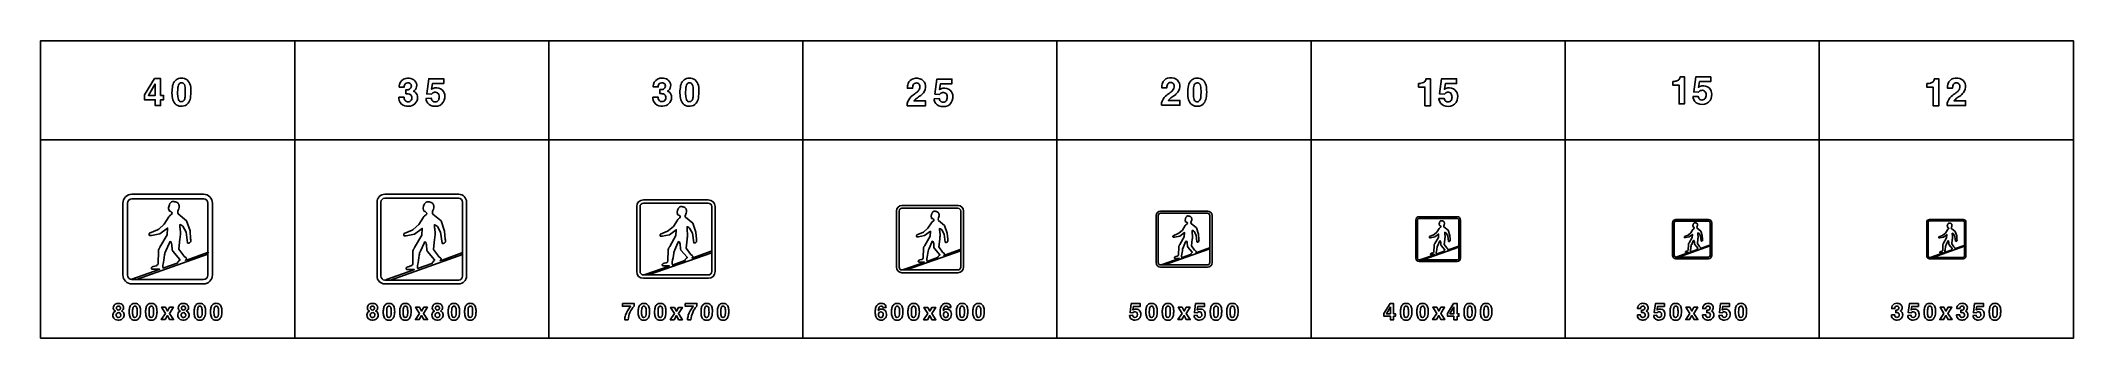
# Model space of a CAD drawing. Extents: x 0 to 18160, y 1159 to 3814.
import ezdxf

# ---------------------------------------------------------------- set-up
doc = ezdxf.new("R2010")
doc.units = 0
doc.header["$MEASUREMENT"] = 0

msp = doc.modelspace()

# ---------------------------------------------------------------- linework, layer by layer
for points in [[(0, 2928.73), (2270, 2928.73), (2270, 3813.73), (0, 3813.73)], [(2270, 2928.73), (4540, 2928.73), (4540, 3813.73), (2270, 3813.73)], [(4540, 2928.73), (6810, 2928.73), (6810, 3813.73), (4540, 3813.73)], [(6810, 2928.73), (9080, 2928.73), (9080, 3813.73), (6810, 3813.73)], [(9080, 2928.73), (11350, 2928.73), (11350, 3813.73), (9080, 3813.73)], [(11350, 2928.73), (13620, 2928.73), (13620, 3813.73), (11350, 3813.73)], [(13620, 2928.73), (15890, 2928.73), (15890, 3813.73), (13620, 3813.73)], [(15890, 2928.73), (18160, 2928.73), (18160, 3813.73), (15890, 3813.73)], [(927.5, 3330.08), (1017.9, 3476.52), (1070.98, 3476.52), (1070.98, 3325.3), (1097.95, 3325.3), (1097.95, 3287.26), (1070.98, 3287.26), (1070.98, 3235.01), (1023.46, 3235.01), (1023.46, 3287.26), (927.5, 3287.26)], [(1023.46, 3427.86), (963.47, 3325.3), (1023.46, 3325.3)], [(0, 1158.73), (2270, 1158.73), (2270, 2928.73), (0, 2928.73)], [(2270, 1158.73), (4540, 1158.73), (4540, 2928.73), (2270, 2928.73)], [(4540, 1158.73), (6810, 1158.73), (6810, 2928.73), (4540, 2928.73)], [(6810, 1158.73), (9080, 1158.73), (9080, 2928.73), (6810, 2928.73)], [(9080, 1158.73), (11350, 1158.73), (11350, 2928.73), (9080, 2928.73)], [(11350, 1158.73), (13620, 1158.73), (13620, 2928.73), (11350, 2928.73)], [(13620, 1158.73), (15890, 1158.73), (15890, 2928.73), (13620, 2928.73)], [(15890, 1158.73), (18160, 1158.73), (18160, 2928.73), (15890, 2928.73)], [(12001, 1380.83), (12055.2, 1468.69), (12087.1, 1468.69), (12087.1, 1377.96), (12103.3, 1377.96), (12103.3, 1355.14), (12087.1, 1355.14), (12087.1, 1323.79), (12058.6, 1323.79), (12058.6, 1355.14), (12001, 1355.14)], [(12569, 1380.84), (12623.3, 1468.71), (12655.1, 1468.71), (12655.1, 1377.98), (12671.3, 1377.98), (12671.3, 1355.16), (12655.1, 1355.16), (12655.1, 1323.81), (12626.6, 1323.81), (12626.6, 1355.16), (12569, 1355.16)], [(1115.2, 1380.5), (1080.08, 1435.05), (1114.84, 1435.05), (1133.11, 1401), (1151.83, 1435.05), (1185.98, 1435.05), (1150.44, 1381.02), (1186.95, 1325), (1152.4, 1325), (1132.54, 1361.09), (1112.14, 1325), (1077.99, 1325)], [(3385.19, 1380.5), (3350.07, 1435.05), (3384.84, 1435.05), (3403.11, 1401), (3421.83, 1435.05), (3455.97, 1435.05), (3420.43, 1381.02), (3456.95, 1325), (3422.4, 1325), (3402.54, 1361.09), (3382.14, 1325), (3347.99, 1325)], [(5662.41, 1380.12), (5627.29, 1434.67), (5662.06, 1434.67), (5680.33, 1400.62), (5699.05, 1434.67), (5733.19, 1434.67), (5697.65, 1380.64), (5734.17, 1324.62), (5699.62, 1324.62), (5679.76, 1360.71), (5659.35, 1324.62), (5625.21, 1324.62)], [(7925.79, 1380.25), (7890.67, 1434.8), (7925.43, 1434.8), (7943.7, 1400.75), (7962.42, 1434.8), (7996.57, 1434.8), (7961.03, 1380.77), (7997.54, 1324.76), (7962.99, 1324.76), (7943.13, 1360.85), (7922.73, 1324.76), (7888.58, 1324.76)], [(10198.2, 1380.53), (10163.1, 1435.08), (10197.9, 1435.08), (10216.2, 1401.03), (10234.9, 1435.08), (10269, 1435.08), (10233.5, 1381.05), (10270, 1325.03), (10235.4, 1325.03), (10215.6, 1361.12), (10195.2, 1325.03), (10161, 1325.03)], [(12058.6, 1439.5), (12022.6, 1377.96), (12058.6, 1377.96)], [(12472.5, 1380.53), (12437.4, 1435.08), (12472.2, 1435.08), (12490.5, 1401.03), (12509.2, 1435.08), (12543.3, 1435.08), (12507.8, 1381.05), (12544.3, 1325.03), (12509.7, 1325.03), (12489.9, 1361.12), (12469.5, 1325.03), (12435.3, 1325.03)], [(12626.6, 1439.52), (12590.6, 1377.98), (12626.6, 1377.98)], [(14734.2, 1380.51), (14699.1, 1435.06), (14733.9, 1435.06), (14752.1, 1401.01), (14770.8, 1435.06), (14805, 1435.06), (14769.4, 1381.04), (14806, 1325.02), (14771.4, 1325.02), (14751.6, 1361.11), (14731.2, 1325.02), (14697, 1325.02)], [(17004.2, 1380.51), (16969.1, 1435.06), (17003.9, 1435.06), (17022.1, 1401.01), (17040.8, 1435.06), (17075, 1435.06), (17039.4, 1381.04), (17076, 1325.02), (17041.4, 1325.02), (17021.6, 1361.11), (17001.2, 1325.02), (16967, 1325.02)]]:
    msp.add_lwpolyline(points, close=True)
for points in [[(1173.29, 3350.38, -0.0563084), (1179.33, 3413.21, -0.130301), (1201.53, 3457.01, -0.174843), (1243.35, 3478.42, -0.147552), (1296.47, 3471.78, -0.192146), (1333.28, 3428.62, -0.0833996), (1342.52, 3371.59, -0.0545507), (1337.51, 3300.81, -0.116773), (1318.43, 3256.74, -0.221099), (1263.57, 3229.05, -0.162564), (1212.11, 3241.57, -0.174743), (1180.84, 3286.99, -0.0640867), (1173.37, 3345.68)], [(3199.84, 3309.6), (3246.2, 3309.6, 0.0411845), (3248.26, 3294.39, 0.335066), (3278.75, 3269.12, 0.276505), (3310.74, 3283.65, 0.158203), (3316.31, 3304.39, 0.0878221), (3313.34, 3320.3, 0.217575), (3294.82, 3337.17, 0.0882727), (3273.57, 3340.29), (3262.75, 3340.29), (3262.75, 3375.55, 0.0282129), (3282.34, 3376.15, 0.50028), (3309.32, 3421.64, 0.235001), (3290.79, 3436.69, 0.165496), (3265.12, 3434.4, 0.220849), (3250.9, 3417.85, 0.055705), (3248.02, 3399.65), (3203.2, 3399.65, -0.0488003), (3204.97, 3422.24, -0.30773), (3262.59, 3476.74, -0.146685), (3322.07, 3470.82, -0.469869), (3348.61, 3378.04, -0.0891152), (3336.57, 3366.27), (3332.3, 3363.27, -0.0245333), (3343.48, 3356.87, -0.202429), (3365.75, 3320.18, -0.422325), (3303.08, 3230.73, -0.154301), (3238.98, 3237.92, -0.287878), (3199.96, 3298.62, -0.0143877)], [(3442.43, 3298.3), (3489.39, 3300.08, 0.0452719), (3495.79, 3283.85, 0.0567733), (3500.53, 3276.98, 0.070207), (3504.95, 3273.5, 0.264984), (3540.97, 3271.61, 0.20748), (3558.38, 3294.71, 0.147389), (3557.24, 3332.74, 0.308532), (3527.86, 3354.15, 0.215743), (3498.08, 3343.92, 0.028781), (3492.71, 3337.68), (3450.09, 3339.69), (3467.91, 3474.37), (3601.95, 3474.37), (3601.95, 3432.51), (3501.51, 3432.51), (3492.55, 3380.49, -0.0211252), (3505.46, 3388.03, -0.121371), (3538.8, 3393.88, -0.244671), (3598.59, 3361.93, -0.173069), (3610.16, 3302.81, -0.256779), (3564.98, 3236.81, -0.199585), (3485.44, 3235.74, -0.245625), (3445.16, 3284.64, -0.0170062)], [(5469.08, 3311.02), (5515.45, 3311.02, 0.0411845), (5517.5, 3295.81, 0.335066), (5547.99, 3270.53, 0.276505), (5579.98, 3285.07, 0.158203), (5585.55, 3305.8, 0.0878221), (5582.59, 3321.72, 0.217575), (5564.07, 3338.58, 0.0882727), (5542.82, 3341.7), (5532, 3341.7), (5532, 3376.97, 0.0282129), (5551.59, 3377.56, 0.50028), (5578.56, 3423.06, 0.235001), (5560.04, 3438.11, 0.165496), (5534.37, 3435.82, 0.220849), (5520.15, 3419.27, 0.055705), (5517.27, 3401.06), (5472.44, 3401.06, -0.0488003), (5474.22, 3423.65, -0.30773), (5531.84, 3478.16, -0.146685), (5591.32, 3472.23, -0.469869), (5617.86, 3379.46, -0.0891152), (5605.81, 3367.69), (5601.55, 3364.69, -0.0245333), (5612.72, 3358.29, -0.202429), (5635, 3321.6, -0.422325), (5572.32, 3232.15, -0.154301), (5508.22, 3239.33, -0.287878), (5469.2, 3300.04, -0.0143877)], [(5711.68, 3350.38, -0.0563084), (5717.72, 3413.21, -0.130301), (5739.91, 3457.01, -0.174843), (5781.74, 3478.42, -0.147552), (5834.86, 3471.78, -0.192146), (5871.67, 3428.62, -0.0833996), (5880.91, 3371.59, -0.0545507), (5875.89, 3300.81, -0.116773), (5856.82, 3256.74, -0.221099), (5801.96, 3229.05, -0.162564), (5750.5, 3241.57, -0.174743), (5719.22, 3286.99, -0.0640867), (5711.76, 3345.68)], [(7741.06, 3233.52, -0.0640343), (7742.32, 3254.45, -0.161687), (7778.14, 3315, -0.0283718), (7819.97, 3347.38, 0.0545111), (7840.86, 3365.32, 0.192461), (7855.83, 3404.85, 0.234238), (7842.24, 3431.23, 0.196223), (7816.93, 3436.01, 0.252425), (7795.01, 3418.83, 0.0856617), (7790.86, 3401.81, 0.0202329), (7790.15, 3390.12), (7743.51, 3390.12, -0.0983795), (7749.55, 3431.43, -0.245047), (7795.72, 3474.56, -0.207102), (7872.69, 3466.22, -0.233443), (7905.15, 3413.89, -0.20961), (7886.99, 3349.71, -0.0785124), (7853.06, 3318.24, 0.0107372), (7817.24, 3292.45, 0.0665092), (7801.37, 3276.41), (7905.86, 3276.41), (7905.86, 3233.52)], [(7981.21, 3295.46), (8028.17, 3297.24, 0.0452719), (8034.56, 3281, 0.0567733), (8039.3, 3274.13, 0.070207), (8043.73, 3270.66, 0.264984), (8079.74, 3268.76, 0.20748), (8097.16, 3291.86, 0.147389), (8096.02, 3329.9, 0.308532), (8066.63, 3351.3, 0.215743), (8036.85, 3341.07, 0.028781), (8031.48, 3334.83), (7988.87, 3336.85), (8006.68, 3471.52), (8140.72, 3471.52), (8140.72, 3429.66), (8040.29, 3429.66), (8031.33, 3377.65, -0.0211252), (8044.24, 3385.19, -0.121371), (8077.57, 3391.04, -0.244671), (8137.37, 3359.08, -0.173069), (8148.94, 3299.96, -0.256779), (8103.76, 3233.97, -0.199585), (8024.22, 3232.9, -0.245625), (7983.93, 3281.79, -0.0170062)], [(10012.9, 3237.58, -0.0640343), (10014.2, 3258.51, -0.161687), (10050, 3319.06, -0.0283718), (10091.8, 3351.44, 0.0545111), (10112.7, 3369.38, 0.192461), (10127.7, 3408.91, 0.234238), (10114.1, 3435.29, 0.196223), (10088.8, 3440.07, 0.252425), (10066.8, 3422.89, 0.0856617), (10062.7, 3405.87, 0.0202329), (10062, 3394.18), (10015.3, 3394.18, -0.0983795), (10021.4, 3435.49, -0.245047), (10067.6, 3478.62, -0.207102), (10144.5, 3470.28, -0.233443), (10177, 3417.95, -0.20961), (10158.8, 3353.77, -0.0785124), (10124.9, 3322.3, 0.0107372), (10089.1, 3296.51, 0.0665092), (10073.2, 3280.47), (10177.7, 3280.47), (10177.7, 3237.58)], [(10247.9, 3350.22, -0.0563084), (10253.9, 3413.06, -0.130301), (10276.1, 3456.86, -0.174843), (10317.9, 3478.26, -0.147552), (10371, 3471.63, -0.192146), (10407.8, 3428.46, -0.0833996), (10417.1, 3371.43, -0.0545507), (10412.1, 3300.65, -0.116773), (10393, 3256.58, -0.221099), (10338.1, 3228.89, -0.162564), (10286.7, 3241.41, -0.174743), (10255.4, 3286.83, -0.0640867), (10247.9, 3345.52)], [(12310.9, 3433.18), (12324.1, 3433.18, 0.0261527), (12330.1, 3433.85, 0.0824327), (12354.9, 3441.08, 0.211118), (12374.9, 3464.81, 0.0230957), (12377.6, 3474.72), (12415.7, 3474.72), (12415.7, 3232.74), (12367.1, 3232.74), (12367.1, 3399.76), (12310.9, 3399.76)], [(12491, 3297.73), (12538, 3299.51, 0.0452719), (12544.4, 3283.28, 0.0567733), (12549.1, 3276.41, 0.070207), (12553.5, 3272.93, 0.264984), (12589.6, 3271.03, 0.20748), (12607, 3294.14, 0.147389), (12605.8, 3332.17, 0.308532), (12576.4, 3353.58, 0.215743), (12546.7, 3343.35, 0.028781), (12541.3, 3337.11), (12498.7, 3339.12), (12516.5, 3473.8), (12650.5, 3473.8), (12650.5, 3431.93), (12550.1, 3431.93), (12541.1, 3379.92, -0.0211252), (12554.1, 3387.46, -0.121371), (12587.4, 3393.31, -0.244671), (12647.2, 3361.36, -0.173069), (12658.8, 3302.23, -0.256779), (12613.6, 3236.24, -0.199585), (12534, 3235.17, -0.245625), (12493.7, 3284.07, -0.0170062)], [(14580.9, 3450.67), (14594, 3450.67, 0.0261527), (14600.1, 3451.35, 0.0824327), (14624.9, 3458.57, 0.211118), (14644.9, 3482.31, 0.0230957), (14647.6, 3492.22), (14685.7, 3492.22), (14685.7, 3250.24), (14637.1, 3250.24), (14637.1, 3417.26), (14580.9, 3417.26)], [(14761, 3315.23), (14808, 3317.01, 0.0452719), (14814.4, 3300.77, 0.0567733), (14819.1, 3293.9, 0.070207), (14823.5, 3290.43, 0.264984), (14859.6, 3288.53, 0.20748), (14877, 3311.64, 0.147389), (14875.8, 3349.67, 0.308532), (14846.4, 3371.07, 0.215743), (14816.7, 3360.85, 0.028781), (14811.3, 3354.61), (14768.7, 3356.62), (14786.5, 3491.3), (14920.5, 3491.3), (14920.5, 3449.43), (14820.1, 3449.43), (14811.1, 3397.42, -0.0211252), (14824, 3404.96, -0.121371), (14857.4, 3410.81, -0.244671), (14917.2, 3378.86, -0.173069), (14928.7, 3319.73, -0.256779), (14883.6, 3253.74, -0.199585), (14804, 3252.67, -0.245625), (14763.7, 3301.56, -0.0170062)], [(16852.4, 3432.16), (16865.5, 3432.16, 0.0261527), (16871.5, 3432.83, 0.0824327), (16896.4, 3440.06, 0.211118), (16916.4, 3463.79, 0.0230957), (16919, 3473.7), (16957.1, 3473.7), (16957.1, 3231.72), (16908.5, 3231.72), (16908.5, 3398.74), (16852.4, 3398.74)], [(17032.5, 3234.72, -0.0640343), (17033.8, 3255.65, -0.161687), (17069.6, 3316.19, -0.0283718), (17111.4, 3348.58, 0.0545111), (17132.3, 3366.51, 0.192461), (17147.3, 3406.04, 0.234238), (17133.7, 3432.42, 0.196223), (17108.4, 3437.2, 0.252425), (17086.4, 3420.02, 0.0856617), (17082.3, 3403, 0.0202329), (17081.6, 3391.31), (17034.9, 3391.31, -0.0983795), (17041, 3432.62, -0.245047), (17087.1, 3475.75, -0.207102), (17164.1, 3467.42, -0.233443), (17196.6, 3415.09, -0.20961), (17178.4, 3350.91, -0.0785124), (17144.5, 3319.43, 0.0107372), (17108.7, 3293.64, 0.0665092), (17092.8, 3277.61), (17197.3, 3277.61), (17197.3, 3234.72)], [(1224.67, 3319.85, 0.0124589), (1225.19, 3313.53, 0.0668192), (1230.8, 3288.13, 0.615362), (1281.7, 3282.53, 0.0726881), (1287.15, 3295.56, 0.0588562), (1291.85, 3332.84, 0.0389037), (1290.23, 3399.82, 0.084671), (1283.64, 3423.16, 0.156013), (1272.18, 3435.33, 0.143208), (1256.47, 3438.29, 0.172584), (1240.71, 3432.09, 0.132565), (1230.76, 3416.53, 0.0498315), (1226.21, 3394.81, 0.0368731)], [(5763.06, 3319.85, 0.0124589), (5763.57, 3313.53, 0.0668192), (5769.18, 3288.13, 0.615362), (5820.09, 3282.53, 0.0726881), (5825.54, 3295.56, 0.0588562), (5830.24, 3332.84, 0.0389037), (5828.62, 3399.82, 0.084671), (5822.02, 3423.17, 0.156013), (5810.57, 3435.33, 0.143208), (5794.85, 3438.29, 0.172584), (5779.09, 3432.09, 0.132565), (5769.14, 3416.53, 0.0498315), (5764.6, 3394.81, 0.0368731)], [(10299.2, 3319.69, 0.0124589), (10299.8, 3313.37, 0.0668192), (10305.4, 3287.98, 0.615362), (10356.3, 3282.37, 0.0726881), (10361.7, 3295.4, 0.0588562), (10366.4, 3332.68, 0.0389037), (10364.8, 3399.67, 0.084671), (10358.2, 3423.01, 0.156013), (10346.8, 3435.17, 0.143208), (10331, 3438.14, 0.172584), (10315.3, 3431.93, 0.132565), (10305.3, 3416.37, 0.0498315), (10300.8, 3394.65, 0.0368731)], [(815, 1643.73, -0.414213), (735, 1723.73), (735, 2363.73, -0.414213), (815, 2443.73), (1455, 2443.73, -0.414213), (1535, 2363.73), (1535, 1723.73, -0.414213), (1455, 1643.73)], [(815, 1683.73), (1455, 1683.73, 0.414213), (1495, 1723.73), (1495, 2363.73, 0.414213), (1455, 2403.73), (815, 2403.73, 0.414213), (775, 2363.73), (775, 1723.73, 0.414213)], [(811.52, 1683.76), (814.44, 1684.8), (1059.76, 1771.57), (1063.13, 1772.85, 0.0567649), (1062.76, 1774.36), (996.03, 1774.56, -0.0508639), (991.09, 1779.27, -0.133169), (989.56, 1782.29, -0.131043), (990.31, 1787.19, -0.0101784), (993.19, 1792.84, -0.199456), (998.64, 1797.38), (1003.55, 1798.72), (1008.18, 1800.11), (1031.1, 1806.49, 0.253061), (1048.96, 1823.79), (1051.59, 1939.14, -0.0256857), (1055.61, 1953.08, -0.0723394), (1058.03, 1958.02, 0.0199243), (1059.92, 1960.69, -0.0137899), (1062.13, 1965.05, 0.0345737), (1066.09, 1971.46), (1129.34, 2082.31), (1133.69, 2141.61), (1065.23, 2091.22), (990.03, 2076.75), (971.76, 2076.78), (968.52, 2083.98, 0.036649), (968.31, 2086.06, -0.105235), (968.46, 2091.05, -0.13669), (972.73, 2096.84), (973.18, 2097.16), (1044.95, 2127.35, 0.0907276), (1054.42, 2133.18), (1103.46, 2176.64), (1104.14, 2177.23), (1145.48, 2241.35, -0.122815), (1166.72, 2262.31), (1172.66, 2266.72, 0.368363), (1170.18, 2285.11, 0.211916), (1150, 2294.2, -0.385325), (1147.63, 2295.77), (1146.84, 2307.96, 0.368378), (1146.1, 2309.13, -0.413368), (1141.23, 2321.88), (1146.68, 2339.46), (1149.65, 2350.22, -0.0883872), (1153.33, 2358.03, -0.0124485), (1157.26, 2362.87, -0.0240471), (1162.91, 2370.81, -0.168444), (1178.95, 2379.65, -0.0795729), (1184.32, 2379.71, 0.0148114), (1196.65, 2377.66, -0.034073), (1213.68, 2373, -0.0948834), (1225.24, 2365.81), (1229.33, 2362.06, -0.0812881), (1234.29, 2356.02, -0.0191795), (1235.01, 2354.05, 0.0185465), (1236.62, 2342.36, 0.0252788), (1237.56, 2336.16, -0.0635996), (1237.9, 2332.27, -0.00615998), (1236.68, 2324.23, -0.041713), (1230, 2300.63, 0.28875), (1228.62, 2269.71), (1303.19, 2207.95), (1334.28, 2117.55), (1340.18, 2045.73, -0.0238113), (1341.03, 2026.44, -0.0203937), (1340.88, 2023.09, -0.210522), (1337.01, 2015.05, -0.150925), (1320.24, 2007.55, -0.0627098), (1315.39, 2007.5, -0.133775), (1311.72, 2008.99), (1311.53, 2010.41), (1298.66, 2106.88), (1270.01, 2159.67), (1260.9, 2165.72, 0.127305), (1243.52, 2173.78, 0.0247986), (1243.2, 2173.17), (1243.26, 2155.07, -0.0497893), (1245.48, 2140.19), (1248.44, 2095.19, -0.00491512), (1249.11, 2083.19, -0.033578), (1249.08, 2081.43, -0.0192314), (1246.16, 2058.52), (1244.13, 2046.02), (1235.64, 1954.18), (1278.08, 1892.93, 0.13893), (1282, 1889.41), (1297.31, 1879.04, -0.0716663), (1299.61, 1876.91, -0.038619), (1302.5, 1871.96, -0.231903), (1301.05, 1861.72), (1293.75, 1855.13), (1294.27, 1853.03), (1297.7, 1854.55), (1311.96, 1859.73), (1489.15, 1924.15), (1490.43, 1924.61), (1495.07, 1926.28), (1495.03, 1908.58), (856.7, 1683.76)], [(3075, 1643.73, -0.414213), (3005, 1713.73), (3005, 2373.73, -0.414213), (3075, 2443.73), (3735, 2443.73, -0.414213), (3805, 2373.73), (3805, 1713.73, -0.414213), (3735, 1643.73)], [(3075, 1678.73), (3735, 1678.73, 0.414213), (3770, 1713.73), (3770, 2373.73, 0.414213), (3735, 2408.73), (3075, 2408.73, 0.414213), (3040, 2373.73), (3040, 1713.73, 0.414213)], [(3338.06, 1770.24, 0.0567649), (3337.69, 1771.74), (3270.96, 1771.95, -0.0508639), (3266.02, 1776.66, -0.133169), (3264.49, 1779.67, -0.131043), (3265.24, 1784.58, -0.0101784), (3268.12, 1790.23, -0.199456), (3273.57, 1794.76), (3278.48, 1796.1), (3283.11, 1797.5), (3306.03, 1803.88, 0.253061), (3323.89, 1821.18), (3326.52, 1936.53, -0.0256857), (3330.54, 1950.46, -0.0723394), (3332.96, 1955.4, 0.0199243), (3334.85, 1958.07, -0.0137899), (3337.06, 1962.44, 0.0345737), (3341.02, 1968.85), (3404.27, 2079.7), (3408.62, 2139), (3340.16, 2088.61), (3264.96, 2074.14), (3246.69, 2074.16), (3243.45, 2081.36, 0.036649), (3243.24, 2083.45, -0.105235), (3243.39, 2088.43, -0.13669), (3247.66, 2094.23), (3248.11, 2094.54), (3319.88, 2124.73, 0.0907276), (3329.35, 2130.56), (3378.39, 2174.02), (3379.07, 2174.61), (3420.41, 2238.73, -0.122815), (3441.65, 2259.69), (3447.59, 2264.11, 0.368363), (3445.11, 2282.49, 0.211916), (3424.93, 2291.58, -0.385325), (3422.56, 2293.16), (3421.78, 2305.34, 0.368378), (3421.03, 2306.51, -0.413368), (3416.16, 2319.27), (3421.61, 2336.85), (3424.58, 2347.6, -0.0883872), (3428.26, 2355.41, -0.0124485), (3432.19, 2360.26, -0.0240471), (3437.84, 2368.19, -0.168444), (3453.88, 2377.04, -0.0795729), (3459.25, 2377.09, 0.0148114), (3471.58, 2375.04, -0.034073), (3488.61, 2370.38, -0.0948834), (3500.17, 2363.19), (3504.26, 2359.44, -0.0812881), (3509.22, 2353.41, -0.0191795), (3509.95, 2351.43, 0.0185465), (3511.55, 2339.74, 0.0252788), (3512.49, 2333.55, -0.0635996), (3512.83, 2329.65, -0.00615998), (3511.61, 2321.61, -0.041713), (3504.93, 2298.02, 0.28875), (3503.55, 2267.1), (3578.13, 2205.34), (3609.21, 2114.93), (3615.11, 2043.12, -0.0238113), (3615.96, 2023.83, -0.0203937), (3615.81, 2020.48, -0.210522), (3611.94, 2012.43, -0.150925), (3595.17, 2004.94, -0.0627098), (3590.32, 2004.88, -0.133775), (3586.65, 2006.37), (3586.46, 2007.8), (3573.59, 2104.27), (3544.94, 2157.06), (3535.83, 2163.1, 0.127305), (3518.45, 2171.17, 0.0247986), (3518.13, 2170.56), (3518.19, 2152.45, -0.0497893), (3520.41, 2137.57), (3523.37, 2092.58, -0.00491512), (3524.05, 2080.57, -0.033578), (3524.01, 2078.81, -0.0192314), (3521.09, 2055.9), (3519.06, 2043.4), (3510.57, 1951.56), (3553.01, 1890.32, 0.13893), (3556.93, 1886.79), (3572.24, 1876.42, -0.0716663), (3574.54, 1874.29, -0.038619), (3577.43, 1869.34, -0.231903), (3575.98, 1859.11), (3568.68, 1852.52), (3569.2, 1850.42), (3572.63, 1851.93), (3586.89, 1857.12), (3764.08, 1921.54), (3765.36, 1922), (3770, 1923.66), (3769.96, 1905.97), (3124.86, 1678.77), (3079.74, 1678.77), (3089.37, 1682.18), (3334.69, 1768.96)], [(5385, 1693.73, -0.414213), (5325, 1753.73), (5325, 2333.73, -0.414213), (5385, 2393.73), (5965, 2393.73, -0.414213), (6025, 2333.73), (6025, 1753.73, -0.414213), (5965, 1693.73)], [(5385, 1723.73), (5965, 1723.73, 0.414213), (5995, 1753.73), (5995, 2333.73, 0.414213), (5965, 2363.73), (5385, 2363.73, 0.414213), (5355, 2333.73), (5355, 1753.73, 0.414213)], [(5617.06, 1803.75, 0.0567649), (5616.74, 1805.07), (5558.34, 1805.25, -0.0508639), (5554.02, 1809.37, -0.133169), (5552.69, 1812.01, -0.131043), (5553.34, 1816.3, -0.0101784), (5555.86, 1821.24, -0.199456), (5560.63, 1825.21), (5564.92, 1826.38), (5568.98, 1827.6), (5589.03, 1833.18, 0.253061), (5604.66, 1848.32), (5606.96, 1949.25, -0.0256857), (5610.48, 1961.45, -0.0723394), (5612.6, 1965.77, 0.0199243), (5614.25, 1968.11, -0.0137899), (5616.18, 1971.92, 0.0345737), (5619.65, 1977.53), (5674.99, 2074.53), (5678.8, 2126.42), (5618.89, 2082.32), (5553.1, 2069.66), (5537.11, 2069.68), (5534.28, 2075.99, 0.036649), (5534.09, 2077.81, -0.105235), (5534.23, 2082.17, -0.13669), (5538.15, 2087.38), (5601.15, 2113.93, 0.0907276), (5609.44, 2119.04), (5652.35, 2157.06), (5652.94, 2157.58), (5689.12, 2213.68, -0.122815), (5707.7, 2232.02), (5712.9, 2235.89, 0.368363), (5710.72, 2251.97, 0.211916), (5693.07, 2259.93, -0.385325), (5691, 2261.31), (5690.31, 2271.97, 0.368378), (5689.66, 2272.99, -0.413368), (5685.4, 2284.15), (5690.16, 2299.53), (5692.77, 2308.94, -0.0883872), (5695.98, 2315.78, -0.0124485), (5699.42, 2320.02, -0.0240471), (5704.37, 2326.96, -0.168444), (5718.4, 2334.7, -0.0795729), (5723.1, 2334.75, 0.0148114), (5733.88, 2332.95, -0.034073), (5748.79, 2328.88, -0.0948834), (5758.9, 2322.59), (5762.48, 2319.3, -0.0812881), (5766.82, 2314.02, -0.0191795), (5767.46, 2312.3, 0.0185465), (5768.87, 2302.07, 0.0252788), (5769.69, 2296.65, -0.0635996), (5769.98, 2293.24, -0.00615998), (5768.91, 2286.21, -0.041713), (5763.07, 2265.56, 0.28875), (5761.87, 2238.5), (5827.12, 2184.46), (5854.31, 2105.36), (5859.48, 2042.52, -0.0238113), (5860.22, 2025.64, -0.0203937), (5860.09, 2022.71, -0.210522), (5856.71, 2015.67, -0.150925), (5842.03, 2009.11, -0.0627098), (5837.79, 2009.07, -0.133775), (5834.57, 2010.37), (5834.41, 2011.62), (5823.15, 2096.03), (5798.08, 2142.22), (5790.11, 2147.51, 0.127305), (5774.9, 2154.56, 0.0247986), (5774.62, 2154.03), (5774.67, 2138.19, -0.0497893), (5776.62, 2125.17), (5779.2, 2085.8, -0.00491512), (5779.8, 2075.29, -0.033578), (5779.76, 2073.75, -0.0192314), (5777.21, 2053.71), (5775.44, 2042.77), (5768, 1962.41), (5805.14, 1908.82, 0.13893), (5808.57, 1905.74), (5821.97, 1896.66, -0.0716663), (5823.98, 1894.8, -0.038619), (5826.51, 1890.47, -0.231903), (5825.24, 1881.51), (5818.85, 1875.75), (5819.31, 1873.91), (5822.31, 1875.23), (5834.78, 1879.77), (5989.83, 1936.14), (5990.94, 1936.54), (5995.01, 1938), (5994.97, 1922.51), (5430.51, 1723.71), (5391.03, 1723.71), (5399.45, 1726.7), (5614.11, 1802.63)], [(7695, 1743.73, -0.414213), (7645, 1793.73), (7645, 2293.73, -0.414213), (7695, 2343.73), (8195, 2343.73, -0.414213), (8245, 2293.73), (8245, 1793.73, -0.414213), (8195, 1743.73)], [(7695, 1768.73), (8195, 1768.73, 0.414213), (8220, 1793.73), (8220, 2293.73, 0.414213), (8195, 2318.73), (7695, 2318.73, 0.414213), (7670, 2293.73), (7670, 1793.73, 0.414213)], [(7896.04, 1837.36, 0.0567649), (7895.76, 1838.49), (7845.71, 1838.64, -0.0508639), (7842.01, 1842.17, -0.133169), (7840.86, 1844.44, -0.131043), (7841.42, 1848.11, -0.0101784), (7843.58, 1852.35, -0.199456), (7847.67, 1855.75), (7851.35, 1856.76), (7854.83, 1857.8), (7872.01, 1862.59, 0.253061), (7885.41, 1875.56), (7887.38, 1962.08, -0.0256857), (7890.39, 1972.53, -0.0723394), (7892.21, 1976.23, 0.0199243), (7893.63, 1978.24, -0.0137899), (7895.28, 1981.51, 0.0345737), (7898.26, 1986.32), (7945.69, 2069.45), (7948.95, 2113.93), (7897.61, 2076.14), (7841.21, 2065.28), (7827.51, 2065.3), (7825.08, 2070.7, 0.036649), (7824.92, 2072.26, -0.105235), (7825.04, 2076.01, -0.13669), (7828.4, 2080.47), (7882.4, 2103.23, 0.0907276), (7889.5, 2107.6), (7926.28, 2140.2), (7926.79, 2140.64), (7957.8, 2188.73, -0.122815), (7973.72, 2204.45), (7978.18, 2207.76, 0.368363), (7976.32, 2221.55, 0.211916), (7961.18, 2228.37, -0.385325), (7959.41, 2229.55), (7958.82, 2238.69, 0.368378), (7958.26, 2239.56, -0.413368), (7954.61, 2249.13), (7958.69, 2262.32), (7960.92, 2270.38, -0.0883872), (7963.68, 2276.24, -0.0124485), (7966.63, 2279.87, -0.0240471), (7970.87, 2285.83, -0.168444), (7982.9, 2292.46, -0.0795729), (7986.92, 2292.5, 0.0148114), (7996.17, 2290.96, -0.034073), (8008.95, 2287.47, -0.0948834), (8017.61, 2282.08), (8020.68, 2279.26, -0.0812881), (8024.4, 2274.73, -0.0191795), (8024.94, 2273.26, 0.0185465), (8026.15, 2264.49, 0.0252788), (8026.85, 2259.84, -0.0635996), (8027.11, 2256.92, -0.00615998), (8026.19, 2250.89, -0.041713), (8021.18, 2233.19, 0.28875), (8020.15, 2210), (8076.08, 2163.68), (8099.39, 2095.88), (8103.82, 2042.02, -0.0238113), (8104.46, 2027.55, -0.0203937), (8104.34, 2025.04, -0.210522), (8101.44, 2019, -0.150925), (8088.86, 2013.38, -0.0627098), (8085.23, 2013.34, -0.133775), (8082.47, 2014.46), (8082.33, 2015.53), (8072.68, 2087.88), (8051.19, 2127.47), (8044.36, 2132.01, 0.127305), (8031.2, 2137.83), (8031.13, 2124.02, -0.0497893), (8032.79, 2112.86), (8035.01, 2079.11, -0.00491512), (8035.52, 2070.11, -0.033578), (8035.49, 2068.79, -0.0192314), (8033.3, 2051.61), (8031.78, 2042.23), (8025.41, 1973.35), (8057.24, 1927.42, 0.13893), (8060.18, 1924.78), (8071.67, 1917, -0.0716663), (8073.39, 1915.4, -0.038619), (8075.56, 1911.69, -0.231903), (8074.47, 1904.01), (8068.99, 1899.07), (8069.39, 1897.49), (8071.96, 1898.63), (8082.65, 1902.52), (8215.55, 1950.83), (8216.5, 1951.18), (8219.99, 1952.43), (8219.95, 1939.16), (7736.14, 1768.76), (7702.3, 1768.76), (7709.52, 1771.32), (7893.51, 1836.4)], [(10005, 1793.73, -0.414213), (9965, 1833.73), (9965, 2253.73, -0.414213), (10005, 2293.73), (10425, 2293.73, -0.414213), (10465, 2253.73), (10465, 1833.73, -0.414213), (10425, 1793.73)], [(10005, 1813.73), (10425, 1813.73, 0.414213), (10445, 1833.73), (10445, 2253.73, 0.414213), (10425, 2273.73), (10005, 2273.73, 0.414213), (9985, 2253.73), (9985, 1833.73, 0.414213)], [(10175, 1870.91, 0.0567649), (10174.8, 1871.85), (10133.1, 1871.97, -0.0508639), (10130, 1874.92, -0.133169), (10129.1, 1876.8, -0.131043), (10129.5, 1879.87, -0.0101784), (10131.3, 1883.4, -0.199456), (10134.7, 1886.23), (10137.8, 1887.07), (10140.7, 1887.94), (10155, 1891.93, 0.253061), (10166.2, 1902.74), (10167.8, 1974.83, -0.0256857), (10170.3, 1983.55, -0.0723394), (10171.8, 1986.63, 0.0199243), (10173, 1988.3, -0.0137899), (10174.4, 1991.03, 0.0345737), (10176.9, 1995.04), (10216.4, 2064.32), (10219.1, 2101.38), (10176.3, 2069.89), (10129.3, 2060.84), (10117.9, 2060.86), (10115.9, 2065.36, 0.036649), (10115.8, 2066.66, -0.105235), (10115.9, 2069.78, -0.13669), (10118.7, 2073.5), (10163.7, 2092.46, 0.0907276), (10169.6, 2096.11), (10200.2, 2123.27), (10200.7, 2123.64), (10226.5, 2163.71, -0.122815), (10239.8, 2176.81), (10243.5, 2179.57, 0.368363), (10241.9, 2191.06, 0.211916), (10229.3, 2196.75, -0.385325), (10227.8, 2197.73), (10227.4, 2205.35, 0.368378), (10226.9, 2206.08, -0.413368), (10223.8, 2214.05), (10227.3, 2225.03), (10229.1, 2231.76, -0.0883872), (10231.4, 2236.64, -0.0124485), (10233.9, 2239.67, -0.0240471), (10237.4, 2244.63, -0.168444), (10247.4, 2250.15, -0.0795729), (10250.8, 2250.19, 0.0148114), (10258.5, 2248.91, -0.034073), (10269.1, 2245.99, -0.0948834), (10276.4, 2241.5), (10278.9, 2239.16, -0.0812881), (10282, 2235.38, -0.0191795), (10282.5, 2234.15, 0.0185465), (10283.5, 2226.84, 0.0252788), (10284.1, 2222.97, -0.0635996), (10284.3, 2220.54, -0.00615998), (10283.5, 2215.51, -0.041713), (10279.3, 2200.77, 0.28875), (10278.5, 2181.44), (10325.1, 2142.84), (10344.5, 2086.34), (10348.2, 2041.45, -0.0238113), (10348.7, 2029.4, -0.0203937), (10348.6, 2027.31, -0.210522), (10346.2, 2022.27, -0.150925), (10335.7, 2017.59, -0.0627098), (10332.7, 2017.56, -0.133775), (10330.4, 2018.49), (10330.3, 2019.38), (10322.2, 2079.67), (10304.3, 2112.67), (10298.6, 2116.45, 0.127305), (10287.7, 2121.29), (10287.6, 2109.79, -0.0497893), (10289, 2100.49), (10290.9, 2072.37, -0.00491512), (10291.3, 2064.86, -0.033578), (10291.3, 2063.76, -0.0192314), (10289.4, 2049.44), (10288.2, 2041.63), (10282.9, 1984.23), (10309.4, 1945.96, 0.13893), (10311.8, 1943.75), (10321.4, 1937.27, -0.0716663), (10322.8, 1935.94, -0.038619), (10324.6, 1932.85, -0.231903), (10323.7, 1926.45), (10319.2, 1922.33), (10319.5, 1921.02), (10321.6, 1921.97), (10330.6, 1925.2), (10441.3, 1965.47), (10442.1, 1965.76), (10445, 1966.79), (10445, 1955.74), (10041.8, 1813.73), (10013.6, 1813.73), (10019.6, 1815.87), (10172.9, 1870.1)], [(12315, 1843.73, -0.414213), (12285, 1873.73), (12285, 2213.73, -0.414213), (12315, 2243.73), (12655, 2243.73, -0.414213), (12685, 2213.73), (12685, 1873.73, -0.414213), (12655, 1843.73)], [(12315, 1858.73), (12655, 1858.73, 0.414213), (12670, 1873.73), (12670, 2213.73, 0.414213), (12655, 2228.73), (12315, 2228.73, 0.414213), (12300, 2213.73), (12300, 1873.73, 0.414213)], [(12454, 1904.47, 0.0567649), (12453.8, 1905.22), (12420.5, 1905.32, -0.0508639), (12418, 1907.68, -0.133169), (12417.2, 1909.19, -0.131043), (12417.6, 1911.64, -0.0101784), (12419.1, 1914.46, -0.199456), (12421.8, 1916.73), (12424.2, 1917.4), (12426.6, 1918.1), (12438, 1921.29, 0.253061), (12446.9, 1929.94), (12448.3, 1987.61, -0.0256857), (12450.3, 1994.58, -0.0723394), (12451.5, 1997.05, 0.0199243), (12452.4, 1998.39, -0.0137899), (12453.5, 2000.57, 0.0345737), (12455.5, 2003.77), (12487.1, 2059.2), (12489.3, 2088.85), (12455.1, 2063.65), (12417.5, 2056.42), (12408.3, 2056.43), (12406.7, 2060.03, 0.036649), (12406.6, 2061.07, -0.105235), (12406.7, 2063.57, -0.13669), (12408.9, 2066.54), (12444.9, 2081.72, 0.0907276), (12449.7, 2084.63), (12474.4, 2106.51), (12495.2, 2138.72, -0.122815), (12505.8, 2149.19), (12508.8, 2151.4, 0.368363), (12507.6, 2160.6, 0.211916), (12497.5, 2165.14, -0.385325), (12496.3, 2165.93), (12495.9, 2172.02, 0.368378), (12495.5, 2172.61, -0.413368), (12493.1, 2178.98), (12495.8, 2187.77), (12497.3, 2193.15, -0.0883872), (12499.1, 2197.05, -0.0124485), (12501.1, 2199.48, -0.0240471), (12503.9, 2203.45, -0.168444), (12511.9, 2207.87, -0.0795729), (12514.6, 2207.9, 0.0148114), (12520.8, 2206.87, -0.034073), (12529.3, 2204.54, -0.0948834), (12535.1, 2200.95), (12537.1, 2199.07, -0.0812881), (12539.6, 2196.05, -0.0191795), (12540, 2195.07, 0.0185465), (12540.8, 2189.22, 0.0252788), (12541.2, 2186.12, -0.0635996), (12541.4, 2184.18, -0.00615998), (12540.8, 2180.16, -0.041713), (12537.5, 2168.36, 0.28875), (12536.8, 2152.9), (12574.1, 2122.02), (12589.6, 2076.82), (12592.6, 2040.91, -0.0238113), (12593, 2031.26, -0.0203937), (12592.9, 2029.59, -0.210522), (12591, 2025.56, -0.150925), (12582.6, 2021.82, -0.0627098), (12580.2, 2021.79, -0.133775), (12578.3, 2022.53), (12578.2, 2023.25), (12571.8, 2071.48), (12557.5, 2097.88), (12552.9, 2100.9, 0.127305), (12544.1, 2104.78), (12544.1, 2095.58, -0.0497893), (12545.2, 2088.14), (12546.7, 2065.64, -0.00491512), (12547, 2059.63, -0.033578), (12547, 2058.75, -0.0192314), (12545.5, 2047.3), (12544.5, 2041.05), (12540.3, 1995.13), (12561.5, 1964.51, 0.13893), (12563.5, 1962.75), (12571.1, 1957.56, -0.0716663), (12572.3, 1956.5, -0.038619), (12573.7, 1954.02, -0.231903), (12573, 1948.9), (12569.3, 1945.61), (12569.6, 1944.56), (12571.3, 1945.32), (12578.4, 1947.91), (12667, 1980.12), (12667.7, 1980.35), (12670, 1981.18), (12670, 1972.33), (12347.4, 1858.73), (12324.9, 1858.73), (12329.7, 1860.44), (12452.3, 1903.83)], [(14610, 1868.73, -0.414213), (14580, 1898.73), (14580, 2188.73, -0.414213), (14610, 2218.73), (14900, 2218.73, -0.414213), (14930, 2188.73), (14930, 1898.73, -0.414213), (14900, 1868.73)], [(14610, 1883.73), (14900, 1883.73, 0.414213), (14915, 1898.73), (14915, 2188.73, 0.414213), (14900, 2203.73), (14610, 2203.73, 0.414213), (14595, 2188.73), (14595, 1898.73, 0.414213)], [(14726, 1923.74, 0.0567649), (14725.9, 1924.39), (14696.7, 1924.48, -0.0508639), (14694.5, 1926.54, -0.133169), (14693.8, 1927.86, -0.131043), (14694.2, 1930.01, -0.0101784), (14695.4, 1932.48, -0.199456), (14697.8, 1934.47), (14699.9, 1935.05), (14702, 1935.66), (14712, 1938.45, 0.253061), (14719.8, 1946.02), (14721, 1996.49, -0.0256857), (14722.7, 2002.58, -0.0723394), (14723.8, 2004.75, 0.0199243), (14724.6, 2005.91, -0.0137899), (14725.6, 2007.82, 0.0345737), (14727.3, 2010.63), (14755, 2059.12), (14756.9, 2085.07), (14726.9, 2063.02), (14694, 2056.69), (14686, 2056.7), (14684.6, 2059.85, 0.036649), (14684.5, 2060.76, -0.105235), (14684.6, 2062.95, -0.13669), (14686.6, 2065.55), (14718.1, 2078.83, 0.0907276), (14722.2, 2081.38), (14743.8, 2100.52), (14762, 2128.7, -0.122815), (14771.3, 2137.87), (14773.9, 2139.8, 0.368363), (14772.8, 2147.85, 0.211916), (14764, 2151.82, -0.385325), (14763, 2152.51), (14762.6, 2157.84, 0.368378), (14762.3, 2158.35, -0.413368), (14760.2, 2163.94), (14762.6, 2171.63), (14763.9, 2176.33, -0.0883872), (14765.5, 2179.75, -0.0124485), (14767.2, 2181.87, -0.0240471), (14769.7, 2185.34, -0.168444), (14776.7, 2189.21, -0.0795729), (14779, 2189.23, 0.0148114), (14784.4, 2188.34, -0.034073), (14791.9, 2186.3, -0.0948834), (14796.9, 2183.15), (14798.7, 2181.51, -0.0812881), (14800.9, 2178.87, -0.0191795), (14801.2, 2178.01, 0.0185465), (14801.9, 2172.89, 0.0252788), (14802.3, 2170.18, -0.0635996), (14802.5, 2168.48, -0.00615998), (14801.9, 2164.96, -0.041713), (14799, 2154.64, 0.28875), (14798.4, 2141.11), (14831, 2114.09), (14844.6, 2074.54), (14847.2, 2043.12, -0.0238113), (14847.6, 2034.68, -0.0203937), (14847.5, 2033.22, -0.210522), (14845.8, 2029.69, -0.150925), (14838.5, 2026.42, -0.0627098), (14836.4, 2026.39, -0.133775), (14834.8, 2027.04), (14834.7, 2027.67), (14829.1, 2069.87), (14816.5, 2092.97), (14812.5, 2095.61, 0.127305), (14804.9, 2099.01), (14804.8, 2090.95, -0.0497893), (14805.8, 2084.44), (14807.1, 2064.76, -0.00491512), (14807.4, 2059.51, -0.033578), (14807.4, 2058.74, -0.0192314), (14806.1, 2048.71), (14805.2, 2043.24), (14801.5, 2003.07), (14820.1, 1976.27, 0.13893), (14821.8, 1974.73), (14828.5, 1970.19, -0.0716663), (14829.5, 1969.26, -0.038619), (14830.7, 1967.09, -0.231903), (14830.1, 1962.62), (14826.9, 1959.73), (14827.1, 1958.81), (14828.6, 1959.48), (14834.9, 1961.75), (14912.4, 1989.93), (14913, 1990.13), (14915, 1990.86), (14915, 1983.12), (14632.7, 1883.72), (14613, 1883.72), (14617.2, 1885.21), (14724.5, 1923.18)], [(16874, 1868.74, -0.414213), (16850, 1892.74), (16850, 2194.73, -0.414213), (16874, 2218.73), (17176, 2218.73, -0.414213), (17200, 2194.73), (17200, 1892.74, -0.414213), (17176, 1868.74)], [(16874, 1880.74), (17176, 1880.74, 0.414213), (17188, 1892.74), (17188, 2194.73, 0.414213), (17176, 2206.73), (16874, 2206.73, 0.414213), (16862, 2194.73), (16862, 1892.74, 0.414213)], [(16999.1, 1920.75, 0.0567649), (16998.9, 1921.41), (16969.7, 1921.5, -0.0508639), (16967.6, 1923.56, -0.133169), (16966.9, 1924.88, -0.131043), (16967.2, 1927.02, -0.0101784), (16968.5, 1929.5, -0.199456), (16970.9, 1931.48), (16973, 1932.07), (16975.1, 1932.68), (16985.1, 1935.47, 0.253061), (16992.9, 1943.04), (16994.1, 1993.5, -0.0256857), (16995.8, 1999.6, -0.0723394), (16996.9, 2001.76, 0.0199243), (16997.7, 2002.93, -0.0137899), (16998.7, 2004.84, 0.0345737), (17000.4, 2007.64), (17028.1, 2056.14), (17030, 2082.08), (17000, 2060.04), (16967.1, 2053.71), (16959.1, 2053.72), (16957.7, 2056.87, 0.036649), (16957.6, 2057.78, -0.105235), (16957.7, 2059.96, -0.13669), (16959.7, 2062.57), (16991.2, 2075.84, 0.0907276), (16995.3, 2078.39), (17016.9, 2097.54), (17035.1, 2125.72, -0.122815), (17044.4, 2134.89), (17047, 2136.82, 0.368363), (17045.9, 2144.86, 0.211916), (17037.1, 2148.84, -0.385325), (17036.1, 2149.53), (17035.7, 2154.86, 0.368378), (17035.4, 2155.37, -0.413368), (17033.3, 2160.95), (17035.7, 2168.64), (17037, 2173.35, -0.0883872), (17038.6, 2176.76, -0.0124485), (17040.3, 2178.88, -0.0240471), (17042.8, 2182.36, -0.168444), (17049.8, 2186.23, -0.0795729), (17052.1, 2186.25, 0.0148114), (17057.5, 2185.35, -0.034073), (17065, 2183.31, -0.0948834), (17070, 2180.17), (17071.8, 2178.53, -0.0812881), (17074, 2175.89, -0.0191795), (17074.3, 2175.02, 0.0185465), (17075, 2169.91, 0.0252788), (17075.4, 2167.2, -0.0635996), (17075.6, 2165.5, -0.00615998), (17075, 2161.98, -0.041713), (17072.1, 2151.65, 0.28875), (17071.5, 2138.13), (17104.1, 2111.11), (17117.7, 2071.56), (17120.3, 2040.14, -0.0238113), (17120.7, 2031.7, -0.0203937), (17120.6, 2030.23, -0.210522), (17118.9, 2026.71, -0.150925), (17111.6, 2023.43, -0.0627098), (17109.5, 2023.41, -0.133775), (17107.9, 2024.06), (17107.8, 2024.68), (17102.2, 2066.89), (17089.6, 2089.98), (17085.6, 2092.63, 0.127305), (17078, 2096.02), (17077.9, 2087.97, -0.0497893), (17078.9, 2081.46), (17080.2, 2061.78, -0.00491512), (17080.5, 2056.52, -0.033578), (17080.5, 2055.75, -0.0192314), (17079.2, 2045.73), (17078.3, 2040.26), (17074.6, 2000.08), (17093.1, 1973.29, 0.13893), (17094.9, 1971.74), (17101.6, 1967.21, -0.0716663), (17102.6, 1966.28, -0.038619), (17103.8, 1964.11, -0.231903), (17103.2, 1959.63), (17100, 1956.75), (17100.2, 1955.83), (17101.7, 1956.49), (17108, 1958.76), (17185.5, 1986.94), (17186, 1987.15), (17188.1, 1987.87), (17188.1, 1980.13), (16905.8, 1880.73), (16886.1, 1880.73), (16890.3, 1882.23), (16997.6, 1920.19)], [(1222.5, 1829.5, 0.0123931), (1223.26, 1829.89), (1223.74, 1834.45, -0.208243), (1227.82, 1841.97), (1238.56, 1852.2), (1243.28, 1856.58, 0.166799), (1245.39, 1859.98), (1244.42, 1861.95), (1181.33, 1934.81), (1175.75, 1947.76), (1173.16, 1993.74), (1169.93, 2005.07), (1167.01, 2017.05), (1156.65, 2021.9), (1151.84, 2014.26, -0.00762729), (1150.24, 2009.81), (1118.21, 1938.03), (1117.47, 1936.33, 0.0853891), (1106.87, 1903.57, -0.020977), (1092.08, 1811.88, -0.00521488), (1090.84, 1807.35, 0.157406), (1090.88, 1802.53, -0.0975752), (1092.38, 1796.61, 0.0813759), (1093.24, 1792.87, -0.01905), (1093.19, 1788.34, 0.0800373), (1093.58, 1784.92, 0.174753), (1094.93, 1784.2), (1101.48, 1786.3), (1219.48, 1828.37)], [(3497.43, 1826.88, 0.0123931), (3498.19, 1827.27), (3498.67, 1831.84, -0.208243), (3502.75, 1839.36), (3513.49, 1849.58), (3518.21, 1853.97, 0.166799), (3520.32, 1857.36), (3519.35, 1859.33), (3456.26, 1932.2), (3450.68, 1945.14), (3448.09, 1991.12), (3444.86, 2002.45), (3441.94, 2014.43), (3431.58, 2019.29), (3426.77, 2011.65, -0.00762729), (3425.17, 2007.19), (3393.14, 1935.41), (3392.4, 1933.71, 0.0853891), (3381.8, 1900.95, -0.020977), (3367.01, 1809.27, -0.00521488), (3365.78, 1804.73, 0.157406), (3365.81, 1799.92, -0.0975752), (3367.31, 1794, 0.0813759), (3368.17, 1790.26, -0.01905), (3368.12, 1785.73, 0.0800373), (3368.51, 1782.31, 0.174753), (3369.86, 1781.59), (3376.41, 1783.69), (3494.41, 1825.75)], [(5756.51, 1853.32, 0.0123931), (5757.17, 1853.66), (5757.59, 1857.65, -0.208243), (5761.16, 1864.23), (5770.56, 1873.18), (5774.69, 1877.02, 0.166799), (5776.53, 1879.98), (5775.69, 1881.71), (5720.49, 1945.47), (5715.6, 1956.79), (5713.34, 1997.02), (5710.51, 2006.94), (5707.96, 2017.42), (5698.89, 2021.67), (5694.68, 2014.98, -0.00762729), (5693.28, 2011.08), (5665.26, 1948.28), (5664.6, 1946.79, 0.0853891), (5655.33, 1918.12, -0.020977), (5642.39, 1837.9, -0.00521488), (5641.31, 1833.93, 0.157406), (5641.34, 1829.72, -0.0975752), (5642.65, 1824.54, 0.0813759), (5643.4, 1821.27, -0.01905), (5643.36, 1817.3, 0.0800373), (5643.7, 1814.31, 0.174753), (5644.89, 1813.68), (5650.62, 1815.52), (5753.87, 1852.33)], [(8015.56, 1879.84, 0.0123931), (8016.13, 1880.14), (8016.49, 1883.56, -0.208243), (8019.55, 1889.2), (8027.6, 1896.87), (8031.14, 1900.16, 0.166799), (8032.72, 1902.7), (8032, 1904.18), (7984.68, 1958.83), (7980.5, 1968.54), (7978.56, 2003.02), (7976.13, 2011.52), (7973.94, 2020.5), (7966.17, 2024.15), (7962.56, 2018.42, -0.00762729), (7961.36, 2015.07), (7937.35, 1961.24), (7936.79, 1959.97, 0.0853891), (7928.84, 1935.39, -0.020977), (7917.74, 1866.63, -0.00521488), (7916.82, 1863.23, 0.157406), (7916.85, 1859.62, -0.0975752), (7917.98, 1855.18, 0.0813759), (7918.62, 1852.37, -0.01905), (7918.58, 1848.98, 0.0800373), (7918.87, 1846.41, 0.174753), (7919.89, 1845.87), (7924.8, 1847.45), (8013.3, 1879)], [(10274.6, 1906.31), (10275.4, 1909.41, -0.208243), (10278, 1914.11), (10284.7, 1920.5), (10287.6, 1923.24, 0.166799), (10288.9, 1925.36), (10288.3, 1926.59), (10248.9, 1972.13), (10245.4, 1980.22), (10243.8, 2008.96), (10241.8, 2016.04), (10240, 2023.53), (10233.5, 2026.56), (10230.5, 2021.79, -0.00762729), (10229.5, 2019), (10209.5, 1974.14), (10209, 1973.08, 0.0853891), (10202.4, 1952.6, -0.020977), (10193.1, 1895.3, -0.00521488), (10192.4, 1892.46, 0.157406), (10192.4, 1889.46, -0.0975752), (10193.3, 1885.75, 0.0813759), (10193.9, 1883.42, -0.01905), (10193.8, 1880.59, 0.0800373), (10194.1, 1878.45, 0.174753), (10194.9, 1878), (10199, 1879.31), (10272.8, 1905.6)], [(12533.7, 1932.79), (12534.3, 1935.27, -0.208243), (12536.4, 1939.03), (12541.7, 1944.14), (12544.1, 1946.33, 0.166799), (12545.2, 1948.03), (12544.7, 1949.02), (12513.1, 1985.45), (12510.3, 1991.92), (12509, 2014.91), (12507.4, 2020.58), (12506, 2026.57), (12500.8, 2028.99), (12498.4, 2025.17, -0.00762729), (12497.6, 2022.94), (12481.6, 1987.05), (12481.2, 1986.21, 0.0853891), (12475.9, 1969.83, -0.020977), (12468.5, 1923.98, -0.00521488), (12467.9, 1921.72, 0.157406), (12467.9, 1919.31, -0.0975752), (12468.7, 1916.35, 0.0813759), (12469.1, 1914.48, -0.01905), (12469.1, 1912.21, 0.0800373), (12469.3, 1910.5, 0.174753), (12469.9, 1910.14), (12473.2, 1911.19), (12532.2, 1932.23)], [(14795.7, 1948.52), (14796.3, 1950.69, -0.208243), (14798.1, 1953.98), (14802.8, 1958.45), (14804.8, 1960.37, 0.166799), (14805.8, 1961.85), (14805.3, 1962.71), (14777.7, 1994.59), (14775.3, 2000.25), (14774.2, 2020.37), (14772.7, 2025.33), (14771.5, 2030.57), (14766.9, 2032.69), (14764.8, 2029.35, -0.00762729), (14764.1, 2027.4), (14750.1, 1996), (14749.8, 1995.26, 0.0853891), (14745.2, 1980.92, -0.020977), (14738.7, 1940.81, -0.00521488), (14738.1, 1938.83, 0.157406), (14738.2, 1936.72, -0.0975752), (14738.8, 1934.13, 0.0813759), (14739.2, 1932.49, -0.01905), (14739.2, 1930.51, 0.0800373), (14739.3, 1929.02, 0.174753), (14739.9, 1928.7), (14742.8, 1929.62), (14794.4, 1948.02)], [(17068.8, 1945.53), (17069.4, 1947.7, -0.208243), (17071.2, 1950.99), (17075.9, 1955.47), (17077.9, 1957.38, 0.166799), (17078.8, 1958.87), (17078.4, 1959.73), (17050.8, 1991.61), (17048.4, 1997.27), (17047.2, 2017.39), (17045.8, 2022.35), (17044.6, 2027.59), (17040, 2029.71), (17037.9, 2026.37, -0.00762729), (17037.2, 2024.42), (17023.2, 1993.01), (17022.9, 1992.27, 0.0853891), (17018.2, 1977.94, -0.020977), (17011.8, 1937.83, -0.00521488), (17011.2, 1935.84, 0.157406), (17011.2, 1933.74, -0.0975752), (17011.9, 1931.15, 0.0813759), (17012.3, 1929.51, -0.01905), (17012.3, 1927.53, 0.0800373), (17012.4, 1926.03, 0.174753), (17013, 1925.72), (17015.9, 1926.64), (17067.5, 1945.04)], [(667.97, 1401.05, -0.0382282), (664.49, 1402.36, -0.270406), (649.11, 1426.43, -0.377372), (679.44, 1468.35, -0.15371), (717.92, 1466.24, -0.416366), (738.32, 1416.79, -0.173733), (723.77, 1402.41), (722.33, 1401.72, -0.0479914), (732, 1396.77, -0.173856), (743.61, 1380.6, -0.440125), (712.54, 1322.97, -0.184), (667.12, 1326.84, -0.410286), (649.63, 1385.63, -0.151435), (664.03, 1399.09)], [(791.14, 1392.99, -0.0563084), (794.76, 1430.69, -0.130301), (808.08, 1456.97, -0.174843), (833.18, 1469.81, -0.147552), (865.05, 1465.83, -0.192146), (887.13, 1439.93, -0.0833996), (892.68, 1405.71, -0.0545507), (889.67, 1363.25, -0.116773), (878.22, 1336.8, -0.221099), (845.31, 1320.19, -0.162564), (814.43, 1327.7, -0.174743), (795.66, 1354.96, -0.0640867), (791.18, 1390.17)], [(937.88, 1392.98, -0.0563084), (941.51, 1430.68, -0.130301), (954.83, 1456.96, -0.174843), (979.92, 1469.8, -0.147552), (1011.79, 1465.82, -0.192146), (1033.88, 1439.92, -0.0833996), (1039.42, 1405.7, -0.0545507), (1036.41, 1363.24, -0.116773), (1024.97, 1336.79, -0.221099), (992.05, 1320.18, -0.162564), (961.18, 1327.7, -0.174743), (942.41, 1354.95, -0.0640867), (937.93, 1390.16)], [(1248.01, 1401.03, -0.0382282), (1244.53, 1402.33, -0.270406), (1229.15, 1426.41, -0.377372), (1259.48, 1468.33, -0.15371), (1297.96, 1466.22, -0.416366), (1318.36, 1416.76, -0.173733), (1303.82, 1402.38), (1302.37, 1401.69, -0.0479914), (1312.04, 1396.74, -0.173856), (1323.65, 1380.58, -0.440125), (1292.58, 1322.95, -0.184), (1247.16, 1326.81, -0.410286), (1229.67, 1385.6, -0.151435), (1244.08, 1399.06)], [(1371.18, 1393.02, -0.0563084), (1374.8, 1430.72, -0.130301), (1388.12, 1457, -0.174843), (1413.22, 1469.84, -0.147552), (1445.09, 1465.86, -0.192146), (1467.17, 1439.96, -0.0833996), (1472.72, 1405.74, -0.0545507), (1469.71, 1363.28, -0.116773), (1458.26, 1336.83, -0.221099), (1425.35, 1320.22, -0.162564), (1394.47, 1327.73, -0.174743), (1375.71, 1354.98, -0.0640867), (1371.23, 1390.2)], [(1517.93, 1393.04, -0.0563084), (1521.55, 1430.74, -0.130301), (1534.87, 1457.02, -0.174843), (1559.96, 1469.87, -0.147552), (1591.84, 1465.89, -0.192146), (1613.92, 1439.99, -0.0833996), (1619.47, 1405.77, -0.0545507), (1616.46, 1363.3, -0.116773), (1605.01, 1336.86, -0.221099), (1572.1, 1320.25, -0.162564), (1541.22, 1327.76, -0.174743), (1522.45, 1355.01, -0.0640867), (1517.97, 1390.22)], [(2937.96, 1401.05, -0.0382282), (2934.48, 1402.36, -0.270406), (2919.1, 1426.43, -0.377372), (2949.43, 1468.35, -0.15371), (2987.91, 1466.24, -0.416366), (3008.32, 1416.79, -0.173733), (2993.77, 1402.41), (2992.32, 1401.72, -0.0479914), (3001.99, 1396.77, -0.173856), (3013.6, 1380.6, -0.440125), (2982.54, 1322.97, -0.184), (2937.11, 1326.84, -0.410286), (2919.62, 1385.63, -0.151435), (2934.03, 1399.09)], [(3061.13, 1392.99, -0.0563084), (3064.76, 1430.69, -0.130301), (3078.07, 1456.97, -0.174843), (3103.17, 1469.81, -0.147552), (3135.04, 1465.83, -0.192146), (3157.13, 1439.93, -0.0833996), (3162.67, 1405.71, -0.0545507), (3159.66, 1363.25, -0.116773), (3148.22, 1336.8, -0.221099), (3115.3, 1320.19, -0.162564), (3084.43, 1327.7, -0.174743), (3065.66, 1354.96, -0.0640867), (3061.18, 1390.17)], [(3207.88, 1392.98, -0.0563084), (3211.5, 1430.68, -0.130301), (3224.82, 1456.96, -0.174843), (3249.92, 1469.8, -0.147552), (3281.79, 1465.82, -0.192146), (3303.87, 1439.92, -0.0833996), (3309.42, 1405.7, -0.0545507), (3306.41, 1363.24, -0.116773), (3294.96, 1336.79, -0.221099), (3262.05, 1320.18, -0.162564), (3231.17, 1327.69, -0.174743), (3212.4, 1354.95, -0.0640867), (3207.93, 1390.16)], [(3518, 1401.03, -0.0382282), (3514.52, 1402.33, -0.270406), (3499.14, 1426.41, -0.377372), (3529.47, 1468.33, -0.15371), (3567.96, 1466.22, -0.416366), (3588.36, 1416.76, -0.173733), (3573.81, 1402.38), (3572.36, 1401.69, -0.0479914), (3582.03, 1396.74, -0.173856), (3593.64, 1380.58, -0.440125), (3562.58, 1322.95, -0.184), (3517.15, 1326.81, -0.410286), (3499.66, 1385.6, -0.151435), (3514.07, 1399.06)], [(3641.17, 1393.02, -0.0563084), (3644.8, 1430.72, -0.130301), (3658.12, 1457, -0.174843), (3683.21, 1469.84, -0.147552), (3715.08, 1465.86, -0.192146), (3737.17, 1439.96, -0.0833996), (3742.71, 1405.74, -0.0545507), (3739.7, 1363.28, -0.116773), (3728.26, 1336.83, -0.221099), (3695.34, 1320.22, -0.162564), (3664.47, 1327.73, -0.174743), (3645.7, 1354.98, -0.0640867), (3641.22, 1390.2)], [(3787.92, 1393.04, -0.0563084), (3791.54, 1430.74, -0.130301), (3804.86, 1457.02, -0.174843), (3829.96, 1469.87, -0.147552), (3861.83, 1465.89, -0.192146), (3883.91, 1439.99, -0.0833996), (3889.46, 1405.77, -0.0545507), (3886.45, 1363.3, -0.116773), (3875, 1336.86, -0.221099), (3842.09, 1320.25, -0.162564), (3811.21, 1327.76, -0.174743), (3792.45, 1355.01, -0.0640867), (3787.97, 1390.22)], [(5197.97, 1470.27), (5301.72, 1470.27), (5301.72, 1446.48, 0.17337), (5248.52, 1324.44), (5218.19, 1324.44, -0.0554097), (5224.99, 1364.06, -0.10295), (5266.79, 1439.84), (5270.2, 1444.08), (5197.97, 1444.08)], [(5338.35, 1392.61, -0.0563084), (5341.98, 1430.31, -0.130301), (5355.29, 1456.59, -0.174843), (5380.39, 1469.43, -0.147552), (5412.26, 1465.45, -0.192146), (5434.35, 1439.55, -0.0833996), (5439.89, 1405.33, -0.0545507), (5436.88, 1362.87, -0.116773), (5425.44, 1336.42, -0.221099), (5392.52, 1319.81, -0.162564), (5361.65, 1327.32, -0.174743), (5342.88, 1354.57, -0.0640867), (5338.4, 1389.79)], [(5485.1, 1392.6, -0.0563084), (5488.72, 1430.3, -0.130301), (5502.04, 1456.58, -0.174843), (5527.14, 1469.42, -0.147552), (5559.01, 1465.44, -0.192146), (5581.09, 1439.54, -0.0833996), (5586.64, 1405.32, -0.0545507), (5583.63, 1362.86, -0.116773), (5572.18, 1336.41, -0.221099), (5539.27, 1319.8, -0.162564), (5508.39, 1327.31, -0.174743), (5489.62, 1354.56, -0.0640867), (5485.14, 1389.78)], [(5759.16, 1470.24), (5862.9, 1470.24), (5862.9, 1446.45, 0.17337), (5809.7, 1324.41), (5779.37, 1324.41, -0.0554097), (5786.17, 1364.03, -0.10295), (5827.97, 1439.81), (5831.39, 1444.06), (5759.16, 1444.06)], [(5899.54, 1392.63, -0.0563084), (5903.16, 1430.33, -0.130301), (5916.48, 1456.61, -0.174843), (5941.57, 1469.46, -0.147552), (5973.45, 1465.48, -0.192146), (5995.53, 1439.58, -0.0833996), (6001.08, 1405.36, -0.0545507), (5998.07, 1362.89, -0.116773), (5986.62, 1336.45, -0.221099), (5953.71, 1319.84, -0.162564), (5922.83, 1327.35, -0.174743), (5904.06, 1354.6, -0.0640867), (5899.58, 1389.81)], [(6046.28, 1392.66, -0.0563084), (6049.91, 1430.36, -0.130301), (6063.22, 1456.64, -0.174843), (6088.32, 1469.48, -0.147552), (6120.19, 1465.5, -0.192146), (6142.28, 1439.6, -0.0833996), (6147.82, 1405.39, -0.0545507), (6144.81, 1362.92, -0.116773), (6133.37, 1336.48, -0.221099), (6100.45, 1319.86, -0.162564), (6069.58, 1327.38, -0.174743), (6050.81, 1354.63, -0.0640867), (6046.33, 1389.84)], [(7553.86, 1432.63), (7525.61, 1432.63, 0.0333099), (7523.62, 1437.96, 0.308433), (7507.89, 1446.66, 0.256298), (7491.16, 1436.45, 0.0718547), (7486.8, 1425.4, 0.0422837), (7483.79, 1406.59, -0.0343264), (7495.07, 1414.55, -0.198215), (7524.83, 1417.28, -0.294049), (7555.09, 1385.33, -0.195966), (7547.53, 1340.5, -0.251599), (7509.24, 1320.64, -0.162734), (7477.67, 1329.95, -0.142524), (7461.25, 1353.37, -0.0867955), (7455.85, 1387.89, -0.0561633), (7459.19, 1426.57, -0.143087), (7476.02, 1458.51, -0.165016), (7500.4, 1470.1, -0.137094), (7531.63, 1466.33, -0.238813), (7552.18, 1440.83, -0.0169871)], [(7601.73, 1392.75, -0.0563084), (7605.35, 1430.45, -0.130301), (7618.67, 1456.73, -0.174843), (7643.77, 1469.58, -0.147552), (7675.64, 1465.59, -0.192146), (7697.72, 1439.69, -0.0833996), (7703.27, 1405.48, -0.0545507), (7700.26, 1363.01, -0.116773), (7688.81, 1336.57, -0.221099), (7655.9, 1319.95, -0.162564), (7625.02, 1327.47, -0.174743), (7606.25, 1354.72, -0.0640867), (7601.78, 1389.93)], [(7748.47, 1392.75, -0.0563084), (7752.1, 1430.45, -0.130301), (7765.42, 1456.73, -0.174843), (7790.51, 1469.58, -0.147552), (7822.38, 1465.59, -0.192146), (7844.47, 1439.69, -0.0833996), (7850.01, 1405.48, -0.0545507), (7847, 1363.01, -0.116773), (7835.56, 1336.57, -0.221099), (7802.64, 1319.95, -0.162564), (7771.77, 1327.47, -0.174743), (7753, 1354.72, -0.0640867), (7748.52, 1389.93)], [(8133.77, 1432.62), (8105.52, 1432.62, 0.0333099), (8103.53, 1437.95, 0.308433), (8087.8, 1446.65, 0.256298), (8071.07, 1436.44, 0.0718547), (8066.71, 1425.4, 0.0422837), (8063.7, 1406.58, -0.0343264), (8074.98, 1414.54, -0.198215), (8104.74, 1417.27, -0.294049), (8135, 1385.32, -0.195966), (8127.44, 1340.49, -0.251599), (8089.15, 1320.63, -0.162734), (8057.59, 1329.95, -0.142524), (8041.16, 1353.36, -0.0867955), (8035.76, 1387.88, -0.0561633), (8039.1, 1426.56, -0.143087), (8055.93, 1458.5, -0.165016), (8080.31, 1470.09, -0.137094), (8111.54, 1466.32, -0.238813), (8132.09, 1440.82, -0.0169871)], [(8181.64, 1392.77, -0.0563084), (8185.26, 1430.47, -0.130301), (8198.58, 1456.75, -0.174843), (8223.68, 1469.59, -0.147552), (8255.55, 1465.61, -0.192146), (8277.63, 1439.71, -0.0833996), (8283.18, 1405.49, -0.0545507), (8280.17, 1363.03, -0.116773), (8268.72, 1336.58, -0.221099), (8235.81, 1319.97, -0.162564), (8204.93, 1327.48, -0.174743), (8186.16, 1354.74, -0.0640867), (8181.69, 1389.95)], [(8328.38, 1392.8, -0.0563084), (8332.01, 1430.5, -0.130301), (8345.33, 1456.78, -0.174843), (8370.42, 1469.62, -0.147552), (8402.29, 1465.64, -0.192146), (8424.38, 1439.74, -0.0833996), (8429.92, 1405.52, -0.0545507), (8426.92, 1363.06, -0.116773), (8415.47, 1336.61, -0.221099), (8382.55, 1320, -0.162564), (8351.68, 1327.51, -0.174743), (8332.91, 1354.76, -0.0640867), (8328.43, 1389.98)], [(9727.75, 1362.61), (9755.92, 1363.68, 0.0452719), (9759.76, 1353.94, 0.0567733), (9762.6, 1349.82, 0.070207), (9765.26, 1347.73, 0.264984), (9786.87, 1346.59, 0.20748), (9797.32, 1360.46, 0.147389), (9796.63, 1383.28, 0.308532), (9779, 1396.12, 0.215743), (9761.13, 1389.98, 0.028781), (9757.91, 1386.24), (9732.34, 1387.45), (9743.03, 1468.25), (9823.46, 1468.25), (9823.46, 1443.13), (9763.2, 1443.13), (9757.82, 1411.93, -0.0211252), (9765.57, 1416.45, -0.121371), (9785.57, 1419.96, -0.244671), (9821.44, 1400.79, -0.173069), (9828.39, 1365.31, -0.256779), (9801.28, 1325.72, -0.199585), (9753.55, 1325.08, -0.245625), (9729.38, 1354.41, -0.0170062)], [(9874.18, 1393.02, -0.0563084), (9877.8, 1430.72, -0.130301), (9891.12, 1457, -0.174843), (9916.22, 1469.84, -0.147552), (9948.09, 1465.86, -0.192146), (9970.17, 1439.96, -0.0833996), (9975.72, 1405.74, -0.0545507), (9972.71, 1363.28, -0.116773), (9961.26, 1336.83, -0.221099), (9928.35, 1320.22, -0.162564), (9897.47, 1327.73, -0.174743), (9878.71, 1354.98, -0.0640867), (9874.23, 1390.2)], [(10020.9, 1393.02, -0.0563084), (10024.6, 1430.72, -0.130301), (10037.9, 1457, -0.174843), (10063, 1469.84, -0.147552), (10094.8, 1465.86, -0.192146), (10116.9, 1439.96, -0.0833996), (10122.5, 1405.74, -0.0545507), (10119.5, 1363.28, -0.116773), (10108, 1336.83, -0.221099), (10075.1, 1320.22, -0.162564), (10044.2, 1327.73, -0.174743), (10025.5, 1354.98, -0.0640867), (10021, 1390.2)], [(10303.3, 1362.62), (10331.5, 1363.69, 0.0452719), (10335.3, 1353.95, 0.0567733), (10338.2, 1349.83, 0.070207), (10340.8, 1347.74, 0.264984), (10362.4, 1346.6, 0.20748), (10372.9, 1360.47, 0.147389), (10372.2, 1383.29, 0.308532), (10354.6, 1396.13, 0.215743), (10336.7, 1389.99, 0.028781), (10333.5, 1386.25), (10307.9, 1387.46), (10318.6, 1468.26), (10399, 1468.26), (10399, 1443.14), (10338.8, 1443.14), (10333.4, 1411.93, -0.0211252), (10341.1, 1416.46, -0.121371), (10361.1, 1419.97, -0.244671), (10397, 1400.8, -0.173069), (10404, 1365.32, -0.256779), (10376.8, 1325.73, -0.199585), (10329.1, 1325.09, -0.245625), (10305, 1354.42, -0.0170062)], [(10449.7, 1393.02, -0.0563084), (10453.4, 1430.72, -0.130301), (10466.7, 1457, -0.174843), (10491.8, 1469.84, -0.147552), (10523.7, 1465.86, -0.192146), (10545.7, 1439.96, -0.0833996), (10551.3, 1405.74, -0.0545507), (10548.3, 1363.28, -0.116773), (10536.8, 1336.83, -0.221099), (10503.9, 1320.22, -0.162564), (10473, 1327.73, -0.174743), (10454.3, 1354.98, -0.0640867), (10449.8, 1390.2)], [(10596.5, 1393.01, -0.0563084), (10600.1, 1430.71, -0.130301), (10613.4, 1456.99, -0.174843), (10638.5, 1469.83, -0.147552), (10670.4, 1465.85, -0.192146), (10692.5, 1439.95, -0.0833996), (10698, 1405.73, -0.0545507), (10695, 1363.27, -0.116773), (10683.6, 1336.82, -0.221099), (10650.7, 1320.21, -0.162564), (10619.8, 1327.72, -0.174743), (10601, 1354.97, -0.0640867), (10596.5, 1390.19)], [(12148.5, 1393.02, -0.0563084), (12152.1, 1430.72, -0.130301), (12165.4, 1457, -0.174843), (12190.5, 1469.84, -0.147552), (12222.4, 1465.86, -0.192146), (12244.5, 1439.96, -0.0833996), (12250, 1405.74, -0.0545507), (12247, 1363.28, -0.116773), (12235.6, 1336.83, -0.221099), (12202.7, 1320.22, -0.162564), (12171.8, 1327.73, -0.174743), (12153, 1354.98, -0.0640867), (12148.5, 1390.2)], [(12295.2, 1393.02, -0.0563084), (12298.9, 1430.72, -0.130301), (12312.2, 1457, -0.174843), (12337.3, 1469.84, -0.147552), (12369.1, 1465.86, -0.192146), (12391.2, 1439.96, -0.0833996), (12396.8, 1405.74, -0.0545507), (12393.8, 1363.28, -0.116773), (12382.3, 1336.83, -0.221099), (12349.4, 1320.22, -0.162564), (12318.5, 1327.73, -0.174743), (12299.8, 1354.98, -0.0640867), (12295.3, 1390.2)], [(12716.5, 1393.02, -0.0563084), (12720.1, 1430.72, -0.130301), (12733.4, 1457, -0.174843), (12758.5, 1469.84, -0.147552), (12790.4, 1465.86, -0.192146), (12812.5, 1439.96, -0.0833996), (12818, 1405.74, -0.0545507), (12815, 1363.28, -0.116773), (12803.6, 1336.83, -0.221099), (12770.7, 1320.22, -0.162564), (12739.8, 1327.73, -0.174743), (12721, 1354.98, -0.0640867), (12716.5, 1390.2)], [(12863.2, 1393.01, -0.0563084), (12866.9, 1430.71, -0.130301), (12880.2, 1456.99, -0.174843), (12905.3, 1469.83, -0.147552), (12937.2, 1465.85, -0.192146), (12959.2, 1439.95, -0.0833996), (12964.8, 1405.73, -0.0545507), (12961.8, 1363.27, -0.116773), (12950.3, 1336.82, -0.221099), (12917.4, 1320.21, -0.162564), (12886.5, 1327.72, -0.174743), (12867.8, 1354.97, -0.0640867), (12863.3, 1390.19)], [(14264.9, 1369.35), (14292.7, 1369.35, 0.0411845), (14294, 1360.23, 0.335066), (14312.3, 1345.06, 0.276505), (14331.4, 1353.78, 0.158203), (14334.8, 1366.22, 0.0878221), (14333, 1375.77, 0.217575), (14321.9, 1385.89, 0.0882727), (14309.1, 1387.76), (14302.7, 1387.76), (14302.7, 1408.92, 0.0282129), (14314.4, 1409.28, 0.50028), (14330.6, 1436.58, 0.235001), (14319.5, 1445.6, 0.165496), (14304.1, 1444.23, 0.220849), (14295.5, 1434.3, 0.055705), (14293.8, 1423.38), (14266.9, 1423.38, -0.0488003), (14268, 1436.93, -0.30773), (14302.6, 1469.63, -0.146685), (14338.2, 1466.08, -0.469869), (14354.2, 1410.42, -0.0891152), (14346.9, 1403.35), (14344.4, 1401.55, -0.0245333), (14351.1, 1397.71, -0.202429), (14364.5, 1375.7, -0.422325), (14326.8, 1322.03, -0.154301), (14288.4, 1326.34, -0.287878), (14265, 1362.76, -0.0143877)], [(14410.5, 1362.58), (14438.6, 1363.65, 0.0452719), (14442.5, 1353.91, 0.0567733), (14445.3, 1349.78, 0.070207), (14448, 1347.7, 0.264984), (14469.6, 1346.56, 0.20748), (14480, 1360.42, 0.147389), (14479.4, 1383.24, 0.308532), (14461.7, 1396.09, 0.215743), (14443.9, 1389.95, 0.028781), (14440.6, 1386.21), (14415.1, 1387.41), (14425.7, 1468.22), (14506.2, 1468.22), (14506.2, 1443.1), (14445.9, 1443.1), (14440.5, 1411.89, -0.0211252), (14448.3, 1416.42, -0.121371), (14468.3, 1419.93, -0.244671), (14504.2, 1400.76, -0.173069), (14511.1, 1365.28, -0.256779), (14484, 1325.69, -0.199585), (14436.3, 1325.05, -0.245625), (14412.1, 1354.38, -0.0170062)], [(14556.9, 1392.99, -0.0563084), (14560.5, 1430.69, -0.130301), (14573.8, 1456.97, -0.174843), (14598.9, 1469.82, -0.147552), (14630.8, 1465.84, -0.192146), (14652.9, 1439.94, -0.0833996), (14658.4, 1405.72, -0.0545507), (14655.4, 1363.25, -0.116773), (14644, 1336.81, -0.221099), (14611.1, 1320.2, -0.162564), (14580.2, 1327.71, -0.174743), (14561.4, 1354.96, -0.0640867), (14556.9, 1390.17)], [(14847.3, 1369.39), (14875.2, 1369.39, 0.0411845), (14876.4, 1360.26, 0.335066), (14894.7, 1345.1, 0.276505), (14913.9, 1353.82, 0.158203), (14917.2, 1366.26, 0.0878221), (14915.4, 1375.81, 0.217575), (14904.3, 1385.93, 0.0882727), (14891.6, 1387.8), (14885.1, 1387.8), (14885.1, 1408.96, 0.0282129), (14896.8, 1409.31, 0.50028), (14913, 1436.61, 0.235001), (14901.9, 1445.64, 0.165496), (14886.5, 1444.27, 0.220849), (14878, 1434.34, 0.055705), (14876.2, 1423.41), (14849.4, 1423.41, -0.0488003), (14850.4, 1436.97, -0.30773), (14885, 1469.67, -0.146685), (14920.7, 1466.12, -0.469869), (14936.6, 1410.45, -0.0891152), (14929.4, 1403.39), (14926.8, 1401.59, -0.0245333), (14933.5, 1397.75, -0.202429), (14946.9, 1375.74, -0.422325), (14909.3, 1322.06, -0.154301), (14870.8, 1326.38, -0.287878), (14847.4, 1362.8, -0.0143877)], [(14992.9, 1362.62), (15021.1, 1363.68, 0.0452719), (15024.9, 1353.94, 0.0567733), (15027.8, 1349.82, 0.070207), (15030.4, 1347.74, 0.264984), (15052, 1346.6, 0.20748), (15062.5, 1360.46, 0.147389), (15061.8, 1383.28, 0.308532), (15044.2, 1396.12, 0.215743), (15026.3, 1389.99, 0.028781), (15023.1, 1386.24), (14997.5, 1387.45), (15008.2, 1468.26), (15088.6, 1468.26), (15088.6, 1443.14), (15028.3, 1443.14), (15023, 1411.93, -0.0211252), (15030.7, 1416.46, -0.121371), (15050.7, 1419.96, -0.244671), (15086.6, 1400.79, -0.173069), (15093.5, 1365.32, -0.256779), (15066.4, 1325.72, -0.199585), (15018.7, 1325.08, -0.245625), (14994.5, 1354.42, -0.0170062)], [(15139.3, 1393.03, -0.0563084), (15143, 1430.73, -0.130301), (15156.3, 1457.01, -0.174843), (15181.4, 1469.85, -0.147552), (15213.2, 1465.87, -0.192146), (15235.3, 1439.97, -0.0833996), (15240.9, 1405.75, -0.0545507), (15237.9, 1363.29, -0.116773), (15226.4, 1336.84, -0.221099), (15193.5, 1320.23, -0.162564), (15162.6, 1327.75, -0.174743), (15143.9, 1355, -0.0640867), (15139.4, 1390.21)], [(16534.9, 1369.35), (16562.7, 1369.35, 0.0411845), (16564, 1360.23, 0.335066), (16582.3, 1345.06, 0.276505), (16601.4, 1353.78, 0.158203), (16604.8, 1366.22, 0.0878221), (16603, 1375.77, 0.217575), (16591.9, 1385.89, 0.0882727), (16579.1, 1387.76), (16572.7, 1387.76), (16572.7, 1408.92, 0.0282129), (16584.4, 1409.28, 0.50028), (16600.6, 1436.58, 0.235001), (16589.5, 1445.6, 0.165496), (16574.1, 1444.23, 0.220849), (16565.5, 1434.3, 0.055705), (16563.8, 1423.38), (16536.9, 1423.38, -0.0488003), (16538, 1436.93, -0.30773), (16572.6, 1469.63, -0.146685), (16608.2, 1466.08, -0.469869), (16624.2, 1410.42, -0.0891152), (16616.9, 1403.35), (16614.4, 1401.55, -0.0245333), (16621.1, 1397.71, -0.202429), (16634.5, 1375.7, -0.422325), (16596.8, 1322.03, -0.154301), (16558.4, 1326.34, -0.287878), (16535, 1362.76, -0.0143877)], [(16680.5, 1362.58), (16708.6, 1363.65, 0.0452719), (16712.5, 1353.91, 0.0567733), (16715.3, 1349.78, 0.070207), (16718, 1347.7, 0.264984), (16739.6, 1346.56, 0.20748), (16750, 1360.42, 0.147389), (16749.4, 1383.24, 0.308532), (16731.7, 1396.09, 0.215743), (16713.9, 1389.95, 0.028781), (16710.6, 1386.21), (16685.1, 1387.41), (16695.7, 1468.22), (16776.2, 1468.22), (16776.2, 1443.1), (16715.9, 1443.1), (16710.5, 1411.89, -0.0211252), (16718.3, 1416.42, -0.121371), (16738.3, 1419.93, -0.244671), (16774.2, 1400.76, -0.173069), (16781.1, 1365.28, -0.256779), (16754, 1325.69, -0.199585), (16706.3, 1325.05, -0.245625), (16682.1, 1354.38, -0.0170062)], [(16826.9, 1392.99, -0.0563084), (16830.5, 1430.69, -0.130301), (16843.8, 1456.97, -0.174843), (16868.9, 1469.82, -0.147552), (16900.8, 1465.84, -0.192146), (16922.9, 1439.94, -0.0833996), (16928.4, 1405.72, -0.0545507), (16925.4, 1363.25, -0.116773), (16914, 1336.81, -0.221099), (16881.1, 1320.2, -0.162564), (16850.2, 1327.71, -0.174743), (16831.4, 1354.96, -0.0640867), (16826.9, 1390.17)], [(17117.3, 1369.39), (17145.2, 1369.39, 0.0411845), (17146.4, 1360.26, 0.335066), (17164.7, 1345.1, 0.276505), (17183.9, 1353.82, 0.158203), (17187.2, 1366.26, 0.0878221), (17185.4, 1375.81, 0.217575), (17174.3, 1385.93, 0.0882727), (17161.6, 1387.8), (17155.1, 1387.8), (17155.1, 1408.96, 0.0282129), (17166.8, 1409.31, 0.50028), (17183, 1436.61, 0.235001), (17171.9, 1445.64, 0.165496), (17156.5, 1444.27, 0.220849), (17148, 1434.34, 0.055705), (17146.3, 1423.41), (17119.4, 1423.41, -0.0488003), (17120.4, 1436.97, -0.30773), (17155, 1469.67, -0.146685), (17190.7, 1466.12, -0.469869), (17206.6, 1410.45, -0.0891152), (17199.4, 1403.39), (17196.8, 1401.59, -0.0245333), (17203.5, 1397.75, -0.202429), (17216.9, 1375.74, -0.422325), (17179.3, 1322.06, -0.154301), (17140.8, 1326.38, -0.287878), (17117.4, 1362.8, -0.0143877)], [(17262.9, 1362.62), (17291.1, 1363.68, 0.0452719), (17294.9, 1353.94, 0.0567733), (17297.8, 1349.82, 0.070207), (17300.4, 1347.74, 0.264984), (17322, 1346.6, 0.20748), (17332.5, 1360.46, 0.147389), (17331.8, 1383.28, 0.308532), (17314.2, 1396.12, 0.215743), (17296.3, 1389.99, 0.028781), (17293.1, 1386.24), (17267.5, 1387.45), (17278.2, 1468.26), (17358.6, 1468.26), (17358.6, 1443.14), (17298.3, 1443.14), (17293, 1411.93, -0.0211252), (17300.7, 1416.46, -0.121371), (17320.7, 1419.96, -0.244671), (17356.6, 1400.79, -0.173069), (17363.5, 1365.32, -0.256779), (17336.4, 1325.72, -0.199585), (17288.7, 1325.08, -0.245625), (17264.5, 1354.42, -0.0170062)], [(17409.3, 1393.03, -0.0563084), (17413, 1430.73, -0.130301), (17426.3, 1457.01, -0.174843), (17451.4, 1469.85, -0.147552), (17483.2, 1465.87, -0.192146), (17505.3, 1439.97, -0.0833996), (17510.9, 1405.75, -0.0545507), (17507.9, 1363.29, -0.116773), (17496.4, 1336.84, -0.221099), (17463.5, 1320.23, -0.162564), (17432.6, 1327.75, -0.174743), (17413.9, 1355, -0.0640867), (17409.4, 1390.21)], [(674.84, 1365.82, 0.0490068), (675.76, 1359.11, 0.121824), (679.86, 1350.72, 0.229649), (696.88, 1344.37, 0.256774), (712.87, 1354.3, 0.178638), (714.67, 1373.85, 0.196143), (706.48, 1384.92, 0.197496), (689.08, 1387, 0.222887), (677.16, 1377.74, 0.124888)], [(677.3, 1426.55, 0.0587981), (678.18, 1422.62, 0.18403), (685.27, 1413.45, 0.217144), (702.68, 1412.22, 0.192437), (710.88, 1419.3, 0.157808), (712.54, 1432.71, 0.166677), (707.97, 1441.55, 0.173614), (695.95, 1446.05, 0.2359), (681, 1439.63, 0.184791)], [(821.97, 1374.67, 0.0124589), (822.27, 1370.88, 0.0668192), (825.64, 1355.64, 0.615362), (856.18, 1352.28, 0.0726881), (859.46, 1360.1, 0.0588562), (862.27, 1382.47, 0.0389037), (861.3, 1422.66, 0.084671), (857.35, 1436.66, 0.156013), (850.47, 1443.96, 0.143208), (841.04, 1445.74, 0.172584), (831.59, 1442.02, 0.132565), (825.62, 1432.68, 0.0498315), (822.89, 1419.65, 0.0368731)], [(968.71, 1374.66, 0.0124589), (969.02, 1370.87, 0.0668192), (972.39, 1355.63, 0.615362), (1002.93, 1352.27, 0.0726881), (1006.2, 1360.09, 0.0588562), (1009.02, 1382.46, 0.0389037), (1008.05, 1422.65, 0.084671), (1004.09, 1436.65, 0.156013), (997.22, 1443.95, 0.143208), (987.79, 1445.73, 0.172584), (978.33, 1442.01, 0.132565), (972.36, 1432.67, 0.0498315), (969.64, 1419.64, 0.0368731)], [(1254.88, 1365.79, 0.0490068), (1255.81, 1359.08, 0.121824), (1259.91, 1350.7, 0.229649), (1276.92, 1344.34, 0.256774), (1292.91, 1354.27, 0.178638), (1294.72, 1373.82, 0.196143), (1286.52, 1384.89, 0.197496), (1269.12, 1386.97, 0.222887), (1257.2, 1377.71, 0.124888)], [(1257.35, 1426.52, 0.0587981), (1258.22, 1422.59, 0.18403), (1265.31, 1413.42, 0.217144), (1282.73, 1412.19, 0.192437), (1290.92, 1419.27, 0.157808), (1292.58, 1432.69, 0.166677), (1288.01, 1441.52, 0.173614), (1276, 1446.03, 0.2359), (1261.04, 1439.6, 0.184791)], [(1402.01, 1374.7, 0.0124589), (1402.32, 1370.91, 0.0668192), (1405.68, 1355.67, 0.615362), (1436.23, 1352.3, 0.0726881), (1439.5, 1360.12, 0.0588562), (1442.32, 1382.49, 0.0389037), (1441.34, 1422.68, 0.084671), (1437.39, 1436.69, 0.156013), (1430.52, 1443.99, 0.143208), (1421.08, 1445.76, 0.172584), (1411.63, 1442.04, 0.132565), (1405.66, 1432.71, 0.0498315), (1402.93, 1419.67, 0.0368731)], [(1548.75, 1374.73, 0.0124589), (1549.06, 1370.93, 0.0668192), (1552.43, 1355.7, 0.615362), (1582.97, 1352.33, 0.0726881), (1586.24, 1360.15, 0.0588562), (1589.06, 1382.52, 0.0389037), (1588.09, 1422.71, 0.084671), (1584.13, 1436.72, 0.156013), (1577.26, 1444.01, 0.143208), (1567.83, 1445.79, 0.172584), (1558.38, 1442.07, 0.132565), (1552.4, 1432.73, 0.0498315), (1549.68, 1419.7, 0.0368731)], [(2944.83, 1365.82, 0.0490068), (2945.76, 1359.11, 0.121824), (2949.86, 1350.72, 0.229649), (2966.87, 1344.37, 0.256774), (2982.87, 1354.3, 0.178638), (2984.67, 1373.85, 0.196143), (2976.47, 1384.92, 0.197496), (2959.08, 1387, 0.222887), (2947.16, 1377.74, 0.124888)], [(2947.3, 1426.55, 0.0587981), (2948.18, 1422.62, 0.18403), (2955.26, 1413.45, 0.217144), (2972.68, 1412.22, 0.192437), (2980.88, 1419.3, 0.157808), (2982.54, 1432.71, 0.166677), (2977.96, 1441.55, 0.173614), (2965.95, 1446.05, 0.2359), (2951, 1439.63, 0.184791)], [(3091.96, 1374.67, 0.0124589), (3092.27, 1370.88, 0.0668192), (3095.63, 1355.64, 0.615362), (3126.18, 1352.28, 0.0726881), (3129.45, 1360.1, 0.0588562), (3132.27, 1382.47, 0.0389037), (3131.3, 1422.66, 0.084671), (3127.34, 1436.66, 0.156013), (3120.47, 1443.96, 0.143208), (3111.04, 1445.74, 0.172584), (3101.58, 1442.02, 0.132565), (3095.61, 1432.68, 0.0498315), (3092.89, 1419.65, 0.0368731)], [(3238.71, 1374.66, 0.0124589), (3239.02, 1370.87, 0.0668192), (3242.38, 1355.63, 0.615362), (3272.93, 1352.27, 0.0726881), (3276.2, 1360.09, 0.0588562), (3279.02, 1382.46, 0.0389037), (3278.04, 1422.65, 0.084671), (3274.09, 1436.65, 0.156013), (3267.21, 1443.95, 0.143208), (3257.78, 1445.73, 0.172584), (3248.33, 1442.01, 0.132565), (3242.36, 1432.67, 0.0498315), (3239.63, 1419.64, 0.0368731)], [(3524.88, 1365.79, 0.0490068), (3525.8, 1359.08, 0.121824), (3529.9, 1350.69, 0.229649), (3546.91, 1344.34, 0.256774), (3562.91, 1354.27, 0.178638), (3564.71, 1373.82, 0.196143), (3556.51, 1384.89, 0.197496), (3539.12, 1386.97, 0.222887), (3527.2, 1377.71, 0.124888)], [(3527.34, 1426.52, 0.0587981), (3528.22, 1422.59, 0.18403), (3535.3, 1413.42, 0.217144), (3552.72, 1412.19, 0.192437), (3560.92, 1419.27, 0.157808), (3562.58, 1432.69, 0.166677), (3558, 1441.52, 0.173614), (3545.99, 1446.03, 0.2359), (3531.04, 1439.6, 0.184791)], [(3672, 1374.7, 0.0124589), (3672.31, 1370.91, 0.0668192), (3675.68, 1355.67, 0.615362), (3706.22, 1352.3, 0.0726881), (3709.49, 1360.12, 0.0588562), (3712.31, 1382.49, 0.0389037), (3711.34, 1422.68, 0.084671), (3707.38, 1436.69, 0.156013), (3700.51, 1443.99, 0.143208), (3691.08, 1445.76, 0.172584), (3681.62, 1442.04, 0.132565), (3675.65, 1432.71, 0.0498315), (3672.93, 1419.67, 0.0368731)], [(3818.75, 1374.73, 0.0124589), (3819.06, 1370.93, 0.0668192), (3822.42, 1355.7, 0.615362), (3852.97, 1352.33, 0.0726881), (3856.24, 1360.15, 0.0588562), (3859.06, 1382.52, 0.0389037), (3858.09, 1422.71, 0.084671), (3854.13, 1436.72, 0.156013), (3847.26, 1444.01, 0.143208), (3837.82, 1445.79, 0.172584), (3828.37, 1442.07, 0.132565), (3822.4, 1432.73, 0.0498315), (3819.67, 1419.7, 0.0368731)], [(5369.18, 1374.29, 0.0124589), (5369.49, 1370.5, 0.0668192), (5372.85, 1355.26, 0.615362), (5403.4, 1351.89, 0.0726881), (5406.67, 1359.71, 0.0588562), (5409.49, 1382.08, 0.0389037), (5408.52, 1422.27, 0.084671), (5404.56, 1436.28, 0.156013), (5397.69, 1443.58, 0.143208), (5388.26, 1445.35, 0.172584), (5378.8, 1441.63, 0.132565), (5372.83, 1432.3, 0.0498315), (5370.1, 1419.26, 0.0368731)], [(5515.93, 1374.28, 0.0124589), (5516.23, 1370.49, 0.0668192), (5519.6, 1355.25, 0.615362), (5550.14, 1351.89, 0.0726881), (5553.41, 1359.71, 0.0588562), (5556.23, 1382.08, 0.0389037), (5555.26, 1422.27, 0.084671), (5551.31, 1436.27, 0.156013), (5544.43, 1443.57, 0.143208), (5535, 1445.35, 0.172584), (5525.55, 1441.63, 0.132565), (5519.58, 1432.29, 0.0498315), (5516.85, 1419.26, 0.0368731)], [(5930.36, 1374.32, 0.0124589), (5930.67, 1370.52, 0.0668192), (5934.04, 1355.29, 0.615362), (5964.58, 1351.92, 0.0726881), (5967.85, 1359.74, 0.0588562), (5970.67, 1382.11, 0.0389037), (5969.7, 1422.3, 0.084671), (5965.74, 1436.31, 0.156013), (5958.87, 1443.6, 0.143208), (5949.44, 1445.38, 0.172584), (5939.99, 1441.66, 0.132565), (5934.01, 1432.32, 0.0498315), (5931.29, 1419.29, 0.0368731)], [(6077.11, 1374.34, 0.0124589), (6077.42, 1370.55, 0.0668192), (6080.78, 1355.31, 0.615362), (6111.33, 1351.95, 0.0726881), (6114.6, 1359.77, 0.0588562), (6117.42, 1382.14, 0.0389037), (6116.45, 1422.33, 0.084671), (6112.49, 1436.33, 0.156013), (6105.62, 1443.63, 0.143208), (6096.19, 1445.41, 0.172584), (6086.73, 1441.69, 0.132565), (6080.76, 1432.35, 0.0498315), (6078.04, 1419.32, 0.0368731)], [(7485.38, 1370.83, 0.0641861), (7486.63, 1360.57, 0.139351), (7492.27, 1350.48, 0.240104), (7510.16, 1344.86, 0.267924), (7524.24, 1354.98, 0.140614), (7527.13, 1375.33, 0.112774), (7523.2, 1386.42, 0.271024), (7505.59, 1395, 0.294594), (7487.58, 1383.15, 0.0908659)], [(7632.56, 1374.43, 0.0124589), (7632.86, 1370.64, 0.0668192), (7636.23, 1355.41, 0.615362), (7666.78, 1352.04, 0.0726881), (7670.05, 1359.86, 0.0588562), (7672.86, 1382.23, 0.0389037), (7671.89, 1422.42, 0.084671), (7667.94, 1436.42, 0.156013), (7661.06, 1443.72, 0.143208), (7651.63, 1445.5, 0.172584), (7642.18, 1441.78, 0.132565), (7636.21, 1432.44, 0.0498315), (7633.48, 1419.41, 0.0368731)], [(7779.3, 1374.43, 0.0124589), (7779.61, 1370.64, 0.0668192), (7782.98, 1355.41, 0.615362), (7813.52, 1352.04, 0.0726881), (7816.79, 1359.86, 0.0588562), (7819.61, 1382.23, 0.0389037), (7818.64, 1422.42, 0.084671), (7814.68, 1436.42, 0.156013), (7807.81, 1443.72, 0.143208), (7798.38, 1445.5, 0.172584), (7788.92, 1441.78, 0.132565), (7782.95, 1432.44, 0.0498315), (7780.23, 1419.41, 0.0368731)], [(8065.29, 1370.82, 0.0641861), (8066.54, 1360.56, 0.139351), (8072.18, 1350.47, 0.240104), (8090.07, 1344.85, 0.267924), (8104.15, 1354.97, 0.140614), (8107.04, 1375.32, 0.112774), (8103.11, 1386.41, 0.271024), (8085.5, 1394.99, 0.294594), (8067.49, 1383.14, 0.0908659)], [(8212.47, 1374.45, 0.0124589), (8212.78, 1370.66, 0.0668192), (8216.14, 1355.42, 0.615362), (8246.69, 1352.06, 0.0726881), (8249.96, 1359.88, 0.0588562), (8252.78, 1382.25, 0.0389037), (8251.8, 1422.44, 0.084671), (8247.85, 1436.44, 0.156013), (8240.97, 1443.74, 0.143208), (8231.54, 1445.52, 0.172584), (8222.09, 1441.8, 0.132565), (8216.12, 1432.46, 0.0498315), (8213.39, 1419.43, 0.0368731)], [(8359.21, 1374.48, 0.0124589), (8359.52, 1370.69, 0.0668192), (8362.89, 1355.45, 0.615362), (8393.43, 1352.09, 0.0726881), (8396.7, 1359.91, 0.0588562), (8399.52, 1382.27, 0.0389037), (8398.55, 1422.46, 0.084671), (8394.59, 1436.47, 0.156013), (8387.72, 1443.77, 0.143208), (8378.29, 1445.54, 0.172584), (8368.84, 1441.82, 0.132565), (8362.86, 1432.49, 0.0498315), (8360.14, 1419.45, 0.0368731)], [(9905.01, 1374.7, 0.0124589), (9905.32, 1370.91, 0.0668192), (9908.68, 1355.67, 0.615362), (9939.23, 1352.3, 0.0726881), (9942.5, 1360.12, 0.0588562), (9945.32, 1382.49, 0.0389037), (9944.34, 1422.68, 0.084671), (9940.39, 1436.69, 0.156013), (9933.52, 1443.99, 0.143208), (9924.08, 1445.76, 0.172584), (9914.63, 1442.04, 0.132565), (9908.66, 1432.71, 0.0498315), (9905.93, 1419.67, 0.0368731)], [(10051.8, 1374.7, 0.0124589), (10052.1, 1370.91, 0.0668192), (10055.4, 1355.67, 0.615362), (10086, 1352.3, 0.0726881), (10089.2, 1360.12, 0.0588562), (10092.1, 1382.49, 0.0389037), (10091.1, 1422.68, 0.084671), (10087.1, 1436.69, 0.156013), (10080.3, 1443.99, 0.143208), (10070.8, 1445.76, 0.172584), (10061.4, 1442.04, 0.132565), (10055.4, 1432.71, 0.0498315), (10052.7, 1419.67, 0.0368731)], [(10480.6, 1374.7, 0.0124589), (10480.9, 1370.91, 0.0668192), (10484.3, 1355.67, 0.615362), (10514.8, 1352.3, 0.0726881), (10518.1, 1360.12, 0.0588562), (10520.9, 1382.49, 0.0389037), (10519.9, 1422.68, 0.084671), (10516, 1436.69, 0.156013), (10509.1, 1443.99, 0.143208), (10499.7, 1445.76, 0.172584), (10490.2, 1442.04, 0.132565), (10484.2, 1432.71, 0.0498315), (10481.5, 1419.67, 0.0368731)], [(10627.3, 1374.69, 0.0124589), (10627.6, 1370.9, 0.0668192), (10631, 1355.66, 0.615362), (10661.5, 1352.3, 0.0726881), (10664.8, 1360.12, 0.0588562), (10667.6, 1382.49, 0.0389037), (10666.7, 1422.67, 0.084671), (10662.7, 1436.68, 0.156013), (10655.8, 1443.98, 0.143208), (10646.4, 1445.76, 0.172584), (10636.9, 1442.03, 0.132565), (10631, 1432.7, 0.0498315), (10628.2, 1419.67, 0.0368731)], [(12179.3, 1374.7, 0.0124589), (12179.6, 1370.91, 0.0668192), (12183, 1355.67, 0.615362), (12213.5, 1352.3, 0.0726881), (12216.8, 1360.12, 0.0588562), (12219.6, 1382.49, 0.0389037), (12218.6, 1422.68, 0.084671), (12214.7, 1436.69, 0.156013), (12207.8, 1443.99, 0.143208), (12198.4, 1445.76, 0.172584), (12188.9, 1442.04, 0.132565), (12183, 1432.71, 0.0498315), (12180.2, 1419.67, 0.0368731)], [(12326.1, 1374.7, 0.0124589), (12326.4, 1370.91, 0.0668192), (12329.7, 1355.67, 0.615362), (12360.3, 1352.3, 0.0726881), (12363.5, 1360.12, 0.0588562), (12366.4, 1382.49, 0.0389037), (12365.4, 1422.68, 0.084671), (12361.4, 1436.69, 0.156013), (12354.6, 1443.99, 0.143208), (12345.1, 1445.76, 0.172584), (12335.7, 1442.04, 0.132565), (12329.7, 1432.71, 0.0498315), (12327, 1419.67, 0.0368731)], [(12747.3, 1374.7, 0.0124589), (12747.6, 1370.91, 0.0668192), (12751, 1355.67, 0.615362), (12781.5, 1352.3, 0.0726881), (12784.8, 1360.12, 0.0588562), (12787.6, 1382.49, 0.0389037), (12786.7, 1422.68, 0.084671), (12782.7, 1436.69, 0.156013), (12775.8, 1443.99, 0.143208), (12766.4, 1445.76, 0.172584), (12757, 1442.04, 0.132565), (12751, 1432.71, 0.0498315), (12748.3, 1419.67, 0.0368731)], [(12894.1, 1374.69, 0.0124589), (12894.4, 1370.9, 0.0668192), (12897.8, 1355.66, 0.615362), (12928.3, 1352.3, 0.0726881), (12931.6, 1360.12, 0.0588562), (12934.4, 1382.49, 0.0389037), (12933.4, 1422.67, 0.084671), (12929.5, 1436.68, 0.156013), (12922.6, 1443.98, 0.143208), (12913.2, 1445.76, 0.172584), (12903.7, 1442.03, 0.132565), (12897.7, 1432.7, 0.0498315), (12895, 1419.67, 0.0368731)], [(14587.7, 1374.68, 0.0124589), (14588, 1370.88, 0.0668192), (14591.4, 1355.65, 0.615362), (14621.9, 1352.28, 0.0726881), (14625.2, 1360.1, 0.0588562), (14628, 1382.47, 0.0389037), (14627.1, 1422.66, 0.084671), (14623.1, 1436.67, 0.156013), (14616.2, 1443.96, 0.143208), (14606.8, 1445.74, 0.172584), (14597.3, 1442.02, 0.132565), (14591.4, 1432.68, 0.0498315), (14588.7, 1419.65, 0.0368731)], [(15170.2, 1374.71, 0.0124589), (15170.5, 1370.92, 0.0668192), (15173.8, 1355.68, 0.615362), (15204.4, 1352.32, 0.0726881), (15207.6, 1360.14, 0.0588562), (15210.5, 1382.51, 0.0389037), (15209.5, 1422.7, 0.084671), (15205.5, 1436.7, 0.156013), (15198.7, 1444, 0.143208), (15189.2, 1445.78, 0.172584), (15179.8, 1442.06, 0.132565), (15173.8, 1432.72, 0.0498315), (15171.1, 1419.69, 0.0368731)], [(16857.7, 1374.68, 0.0124589), (16858, 1370.88, 0.0668192), (16861.4, 1355.65, 0.615362), (16891.9, 1352.28, 0.0726881), (16895.2, 1360.1, 0.0588562), (16898, 1382.47, 0.0389037), (16897.1, 1422.66, 0.084671), (16893.1, 1436.67, 0.156013), (16886.2, 1443.96, 0.143208), (16876.8, 1445.74, 0.172584), (16867.3, 1442.02, 0.132565), (16861.4, 1432.68, 0.0498315), (16858.7, 1419.65, 0.0368731)], [(17440.2, 1374.71, 0.0124589), (17440.5, 1370.92, 0.0668192), (17443.8, 1355.68, 0.615362), (17474.4, 1352.32, 0.0726881), (17477.6, 1360.14, 0.0588562), (17480.5, 1382.51, 0.0389037), (17479.5, 1422.7, 0.084671), (17475.5, 1436.7, 0.156013), (17468.7, 1444, 0.143208), (17459.2, 1445.78, 0.172584), (17449.8, 1442.06, 0.132565), (17443.8, 1432.72, 0.0498315), (17441.1, 1419.69, 0.0368731)]]:
    msp.add_lwpolyline(points, format="xyb", close=True)

doc.saveas('drawing.dxf')
